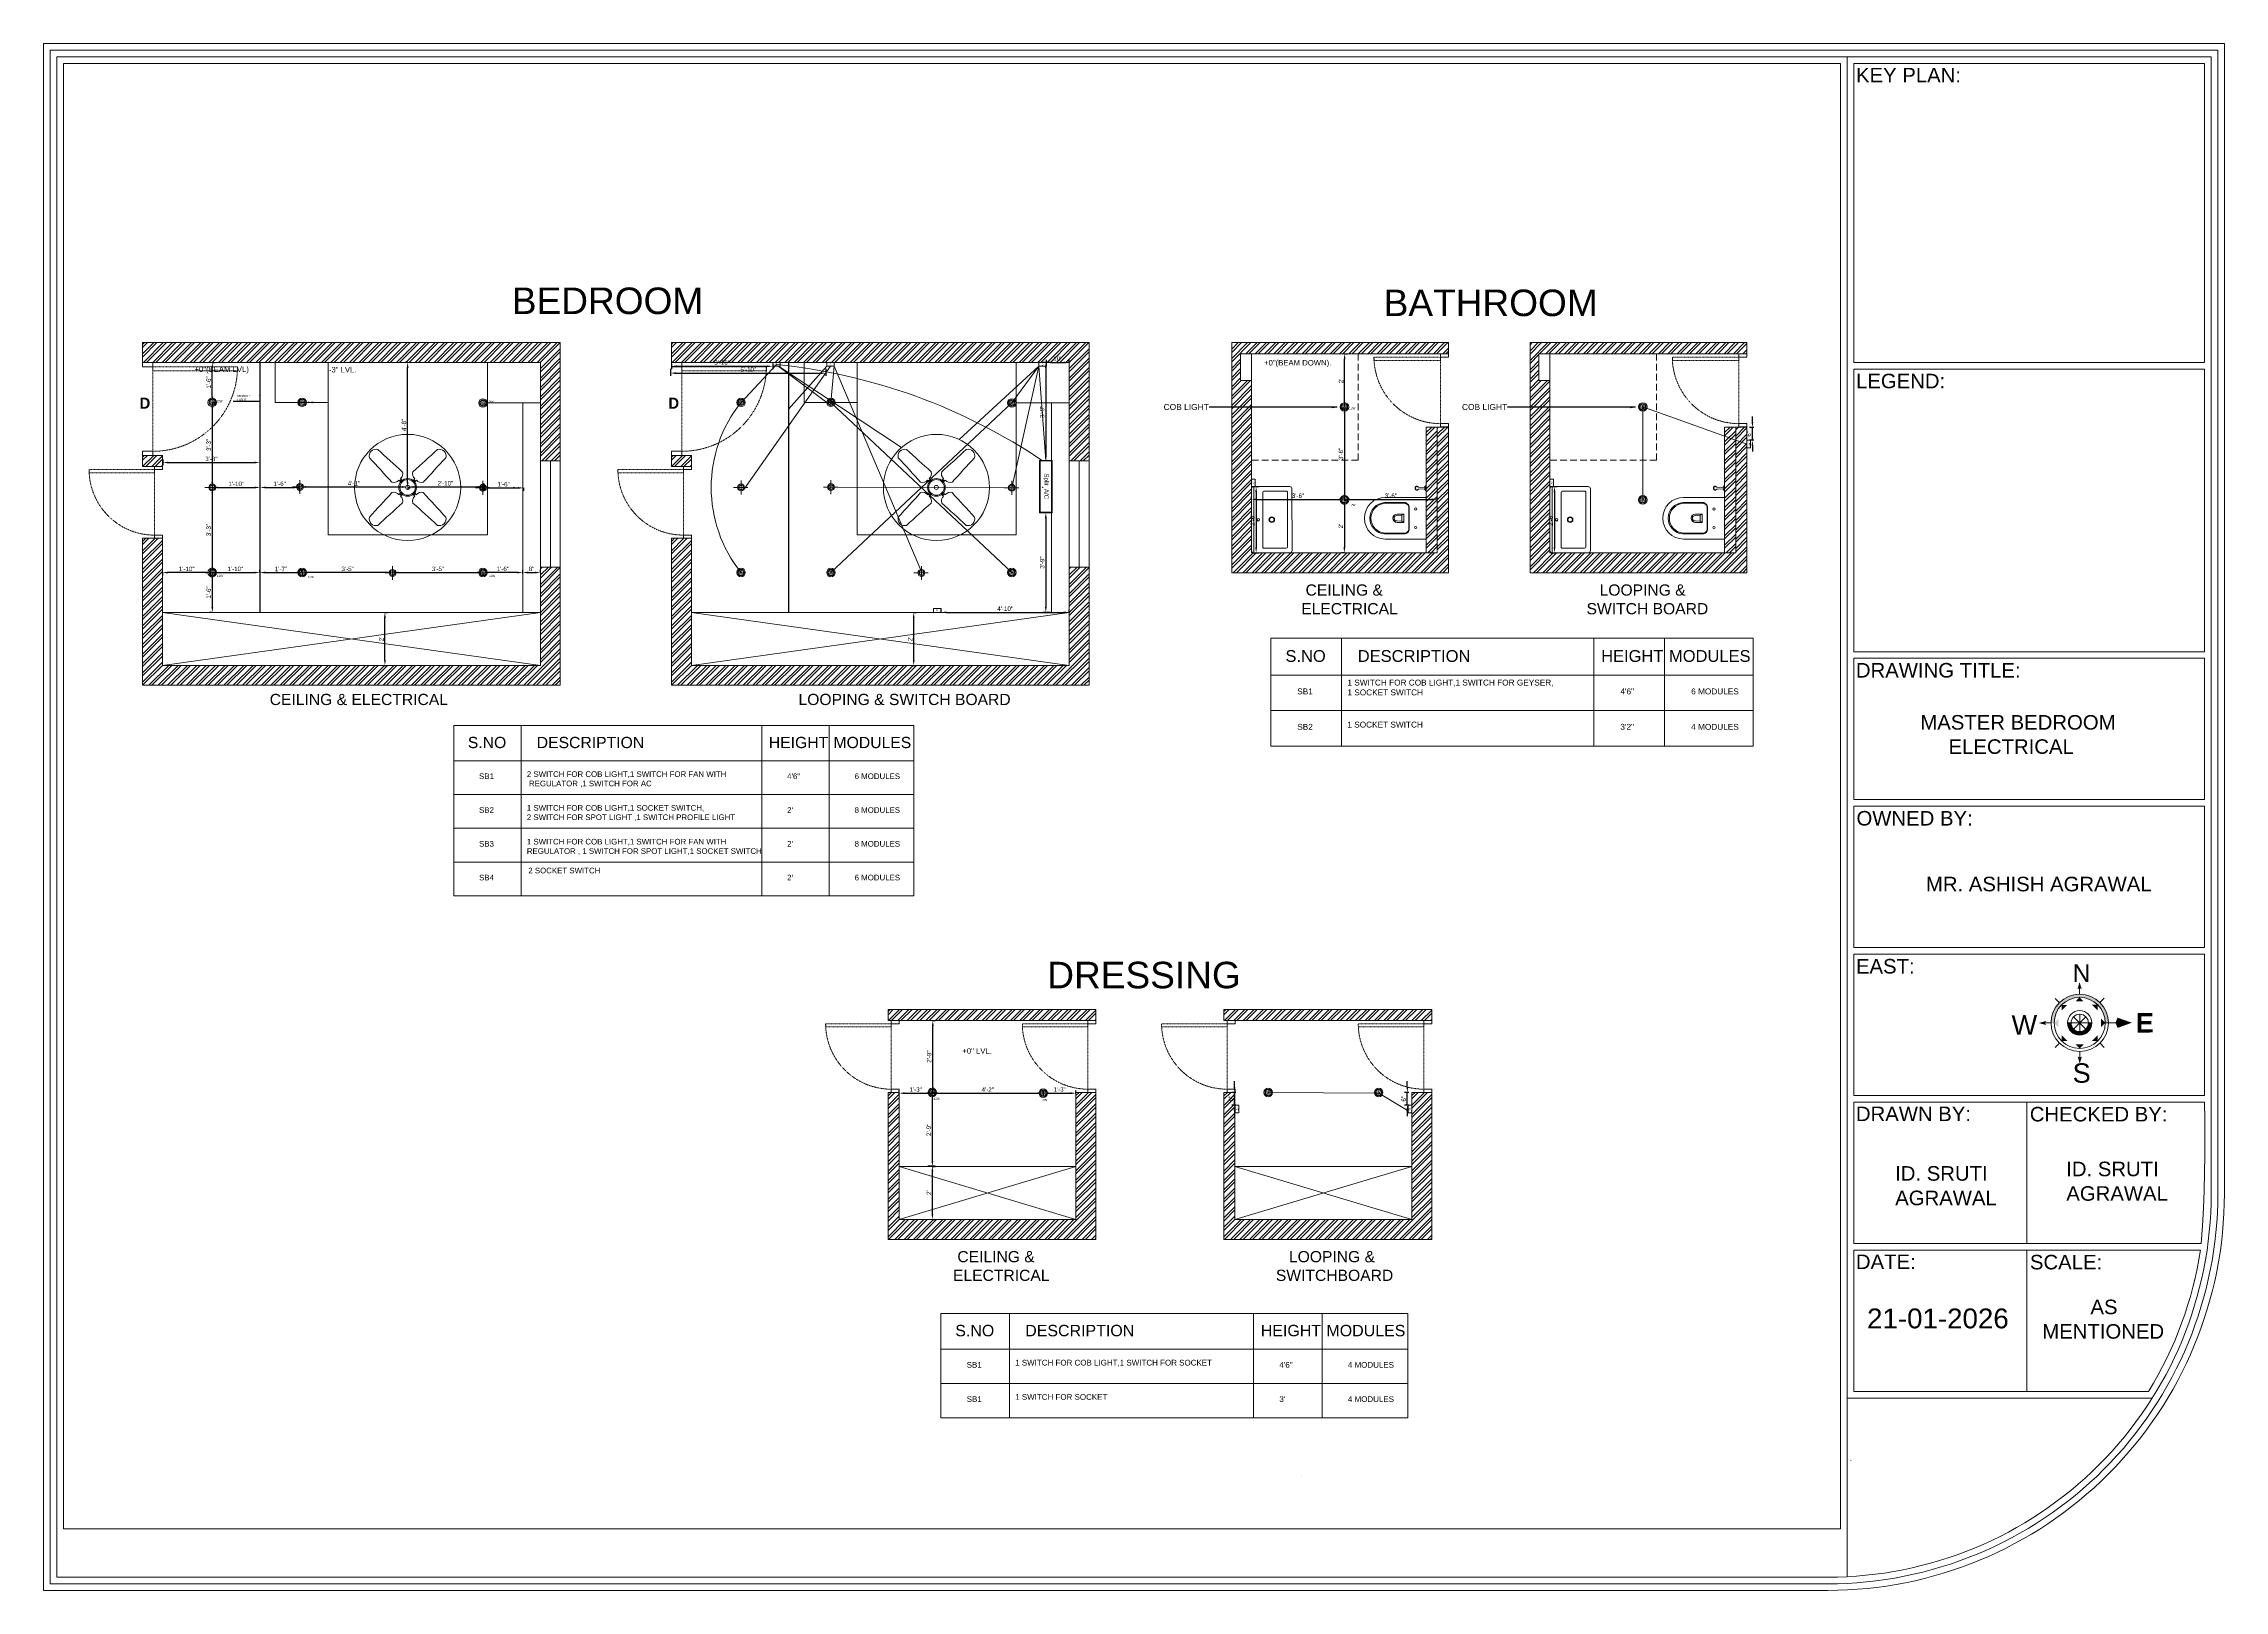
# Model space of a CAD drawing. Header units: inches. Extents: x 213 to 17763, y -4830 to 1802.
# Drawn here: x 3869 to 4856, y -1405 to -706 of the extents above; entities that cross this region are included whole.
import ezdxf

# ---------------------------------------------------------------- set-up
doc = ezdxf.new("R2010")
doc.units = ezdxf.units.IN
doc.header["$MEASUREMENT"] = 0
for name, pattern in [('ACAD_ISO02W100', [15, 12, -3]), ('AUDIT_D_060311083008-3', [0]), ('Center23.23', [1.798, 1, -0.043, 0.712, -0.043]), ('DASHED2', [0.375, 0.25, -0.125]), ('HIDDEN', [0.375, 0.25, -0.125])]:
    doc.linetypes.add(name, pattern=pattern)
for name, color, linetype in [('.', 30, 'Continuous'), ('A-DOOR', 251, 'AUDIT_D_060311083008-3'), ('A-Door-Frame', 1, 'Continuous'), ('A-Door-Swing', 8, 'HIDDEN'), ('COLUMN', 1, 'Continuous'), ('PDF2_0', 7, 'Continuous'), ('PDF2_MK. FURNITURE', 7, 'Continuous'), ('PDF2_MK. HATCH', 7, 'Continuous'), ('PDF2_Text', 1, 'Continuous'), ('PDF3_Text', 1, 'Continuous'), ('zas_Inferred_dashed_lines', 7, 'Continuous')]:
    doc.layers.add(name, color=color, linetype=linetype)
doc.layers.add('A- FURNITURE', color=8, linetype='Continuous', lineweight=9)
doc.layers.add('ROD', color=7, linetype='Continuous', lineweight=9)
doc.layers.add('PDF2_MK. KITCHEN ESSENTAILS', color=7, linetype='Continuous', true_color=0x767676)
doc.layers.add('PDF3_0', color=7, linetype='Continuous', true_color=0x929498)
doc.styles.add('_mm text style', font='arial.ttf')
doc.styles.add('Annotative', font='arial.ttf')
doc.styles.add('Arial', font='arial.ttf', dxfattribs={"height": 10})
doc.styles.add('PDF Arial', font='arial.ttf')
doc.styles.get("Standard").update_dxf_attribs({"font": 'arial.ttf'})
doc.dimstyles.new('DETAIL DIM', dxfattribs={"dimtxt": 2, "dimasz": 2, "dimexe": 2, "dimexo": 2, "dimgap": 0, "dimtad": 0, "dimdec": 0, "dimzin": 0, "dimdsep": 46, "dimlunit": 4, "dimtxsty": 'Arial', "dimcen": 2, "dimse1": 1, "dimse2": 1, "dimclrt": 1, "dimadec": 0, "dimazin": 0, "dimtfac": 1, "dimtdec": 0, "dimtofl": 0, "dimtmove": 0, "dimatfit": 3, "dimfxl": 2, "dimfrac": 2, "dimtolj": 1, "dimtzin": 0, "dimarcsym": 1})
doc.dimstyles.new('ISO-25', dxfattribs={"dimtxt": 4.5, "dimasz": 2.5, "dimexe": 1.25, "dimexo": 0.625, "dimtad": 1, "dimdec": 0, "dimlunit": 4, "dimtxsty": 'Standard', "dimcen": 2.5, "dimadec": 0, "dimazin": 0, "dimtfac": 1, "dimtdec": 0, "dimtmove": 0, "dimatfit": 3, "dimfxl": 1, "dimarcsym": 0})
pattern_1 = [(45, (-1535.799, -4329.7677), (-2.1213203, 2.1213203), []), (45, (-1534.3847, -4329.7677), (-2.1213203, 2.1213203), [])]
pattern_2 = [(45, (1418.4094, -1283.6823), (-2.1213203, 2.1213203), []), (45, (1419.8236, -1283.6823), (-2.1213203, 2.1213203), [])]
pattern_3 = [(45, (1657.6873, -1283.6823), (-2.1213203, 2.1213203), []), (45, (1659.1015, -1283.6823), (-2.1213203, 2.1213203), [])]

# ---------------------------------------------------------------- blocks, each defined once
blk = doc.blocks.new('*U34')
at = {"layer": 'A-Door-Frame', "lineweight": 5}
for p, q in [((0, -100), (0, 0)), ((900, -100), (900, 0))]:
    blk.add_line(p, q, dxfattribs=at)
for points in [[(0, -100), (40, -100), (40, 0), (0, 0)], [(900, -100), (860, -100), (860, 0), (900, 0)]]:
    blk.add_lwpolyline(points, dxfattribs=at)
at = {"layer": 'A-Door-Swing', "linetype": 'DASHED2', "lineweight": 5}
blk.add_line((47, 0), (867, 0), dxfattribs=at)
blk.add_lwpolyline([(40, 0), (40, 820), (80, 820), (80, 0)], close=True, dxfattribs=at)
blk.add_arc((40, 0), 820, 360, 90, dxfattribs=at)
blk = doc.blocks.new('*D624')
at = {"color": 0, "linetype": 'ACAD_ISO02W100', "lineweight": -2, "transparency": 16777216}
for p, q in [((4455.79, -870.28), (4459.04, -870.28)), ((4457.79, -911.85), (4459.04, -911.85))]:
    blk.add_line(p, q, dxfattribs=at)
at = {"color": 0, "linetype": 'AUDIT_D_060311083008-3', "lineweight": -2, "transparency": 16777216}
blk.add_line((4457.79, -872.78), (4457.79, -909.35), dxfattribs=at)
at = {"color": 0, "transparency": 16777216}
for points in [[(4457.38, -872.78), (4458.21, -872.78), (4457.79, -870.28)], [(4457.38, -909.35), (4458.21, -909.35), (4457.79, -911.85)]]:
    blk.add_solid(points, dxfattribs=at)
at = {"layer": 'Defpoints', "color": 0, "transparency": 16777216}
for p in [(4453.73, -870.28), (4457.73, -911.85), (4457.79, -911.85)]:
    blk.add_point(p, dxfattribs=at)
at = {"color": 0, "lineweight": 5, "transparency": 16777216, "insert": (4456.15, -891.07), "char_height": 2, "attachment_point": 5, "rotation": 90}
blk.add_mtext('3\'-6"', dxfattribs=at)
blk = doc.blocks.new('*D622')
at = {"color": 0, "linetype": 'ACAD_ISO02W100', "lineweight": -2, "transparency": 16777216}
for p, q in [((4415.7, -911.65), (4415.7, -910.4)), ((4457.73, -911.65), (4457.73, -910.4))]:
    blk.add_line(p, q, dxfattribs=at)
at = {"color": 0, "linetype": 'AUDIT_D_060311083008-3', "lineweight": -2, "transparency": 16777216}
blk.add_line((4418.2, -911.65), (4455.23, -911.65), dxfattribs=at)
at = {"color": 0, "transparency": 16777216}
for points in [[(4418.2, -911.23), (4418.2, -912.06), (4415.7, -911.65)], [(4455.23, -911.23), (4455.23, -912.06), (4457.73, -911.65)]]:
    blk.add_solid(points, dxfattribs=at)
at = {"layer": 'Defpoints', "color": 0, "transparency": 16777216}
for p in [(4415.7, -911.65), (4457.73, -911.65), (4457.73, -911.85)]:
    blk.add_point(p, dxfattribs=at)
at = {"color": 0, "lineweight": 5, "transparency": 16777216, "insert": (4436.71, -910), "char_height": 2, "attachment_point": 5}
blk.add_mtext('3\'-6"', dxfattribs=at)
blk = doc.blocks.new('*D623')
at = {"color": 0, "linetype": 'ACAD_ISO02W100', "lineweight": -2, "transparency": 16777216}
for p, q in [((4457.73, -911.65), (4457.73, -910.4)), ((4499.75, -911.65), (4499.75, -910.4))]:
    blk.add_line(p, q, dxfattribs=at)
at = {"color": 0, "linetype": 'AUDIT_D_060311083008-3', "lineweight": -2, "transparency": 16777216}
blk.add_line((4460.23, -911.65), (4497.25, -911.65), dxfattribs=at)
at = {"color": 0, "transparency": 16777216}
for points in [[(4460.23, -911.23), (4460.23, -912.06), (4457.73, -911.65)], [(4497.25, -911.23), (4497.25, -912.06), (4499.75, -911.65)]]:
    blk.add_solid(points, dxfattribs=at)
at = {"layer": 'Defpoints', "color": 0, "transparency": 16777216}
for p in [(4457.73, -911.85), (4499.75, -911.65), (4499.75, -911.65)]:
    blk.add_point(p, dxfattribs=at)
at = {"color": 0, "lineweight": 5, "transparency": 16777216, "insert": (4478.74, -910), "char_height": 2, "attachment_point": 5}
blk.add_mtext('3\'-6"', dxfattribs=at)
blk = doc.blocks.new('*D625')
at = {"color": 0, "linetype": 'ACAD_ISO02W100', "lineweight": -2, "transparency": 16777216}
for p, q in [((4416.33, -905.9), (4419.02, -905.9)), ((4416.33, -935.85), (4419.02, -935.85))]:
    blk.add_line(p, q, dxfattribs=at)
at = {"color": 0, "linetype": 'AUDIT_D_060311083008-3', "lineweight": -2, "transparency": 16777216}
blk.add_line((4417.77, -908.4), (4417.77, -933.35), dxfattribs=at)
at = {"color": 0, "transparency": 16777216}
for points in [[(4417.35, -908.4), (4418.18, -908.4), (4417.77, -905.9)], [(4417.35, -933.35), (4418.18, -933.35), (4417.77, -935.85)]]:
    blk.add_solid(points, dxfattribs=at)
at = {"layer": 'Defpoints', "color": 0, "transparency": 16777216}
for p in [(4415.7, -905.9), (4415.7, -935.85), (4417.77, -935.85)]:
    blk.add_point(p, dxfattribs=at)
at = {"color": 0, "lineweight": 5, "transparency": 16777216, "insert": (4416.12, -920.87), "char_height": 2, "attachment_point": 5, "rotation": 90}
blk.add_mtext('2\'-6"', dxfattribs=at)
blk = doc.blocks.new('*D626')
at = {"color": 0, "linetype": 'ACAD_ISO02W100', "lineweight": -2, "transparency": 16777216}
for p, q in [((4457.79, -845.85), (4459.04, -845.85)), ((4455.79, -870.28), (4459.04, -870.28))]:
    blk.add_line(p, q, dxfattribs=at)
at = {"color": 0, "linetype": 'AUDIT_D_060311083008-3', "lineweight": -2, "transparency": 16777216}
blk.add_line((4457.79, -867.78), (4457.79, -848.35), dxfattribs=at)
at = {"color": 0, "transparency": 16777216}
for points in [[(4457.38, -848.35), (4458.21, -848.35), (4457.79, -845.85)], [(4457.38, -867.78), (4458.21, -867.78), (4457.79, -870.28)]]:
    blk.add_solid(points, dxfattribs=at)
at = {"layer": 'Defpoints', "color": 0, "transparency": 16777216}
for p in [(4457.69, -845.85), (4457.79, -845.85), (4453.73, -870.28)]:
    blk.add_point(p, dxfattribs=at)
at = {"color": 0, "lineweight": 5, "transparency": 16777216, "insert": (4456.17, -858.07), "char_height": 2, "attachment_point": 5, "rotation": 90}
blk.add_mtext("2'", dxfattribs=at)
blk = doc.blocks.new('*D627')
at = {"color": 0, "linetype": 'ACAD_ISO02W100', "lineweight": -2, "transparency": 16777216}
for p, q in [((4457.69, -911.65), (4458.94, -911.65)), ((4457.69, -935.85), (4456.44, -935.85))]:
    blk.add_line(p, q, dxfattribs=at)
at = {"color": 0, "linetype": 'AUDIT_D_060311083008-3', "lineweight": -2, "transparency": 16777216}
blk.add_line((4457.69, -914.15), (4457.69, -933.35), dxfattribs=at)
at = {"color": 0, "transparency": 16777216}
for points in [[(4457.28, -914.15), (4458.11, -914.15), (4457.69, -911.65)], [(4457.28, -933.35), (4458.11, -933.35), (4457.69, -935.85)]]:
    blk.add_solid(points, dxfattribs=at)
at = {"layer": 'Defpoints', "color": 0, "transparency": 16777216}
for p in [(4457.69, -911.65), (4457.69, -935.85), (4457.73, -935.85)]:
    blk.add_point(p, dxfattribs=at)
at = {"color": 0, "lineweight": 5, "transparency": 16777216, "insert": (4456.06, -923.75), "char_height": 2, "attachment_point": 5, "rotation": 90}
blk.add_mtext("2'", dxfattribs=at)
blk = doc.blocks.new('*D628')
at = {"color": 0, "linetype": 'ACAD_ISO02W100', "lineweight": -2, "transparency": 16777216}
for p, q in [((4551.33, -905.9), (4554.02, -905.9)), ((4551.33, -935.85), (4554.02, -935.85))]:
    blk.add_line(p, q, dxfattribs=at)
at = {"color": 0, "linetype": 'AUDIT_D_060311083008-3', "lineweight": -2, "transparency": 16777216}
blk.add_line((4552.77, -908.4), (4552.77, -933.35), dxfattribs=at)
at = {"color": 0, "transparency": 16777216}
for points in [[(4552.35, -908.4), (4553.18, -908.4), (4552.77, -905.9)], [(4552.35, -933.35), (4553.18, -933.35), (4552.77, -935.85)]]:
    blk.add_solid(points, dxfattribs=at)
at = {"layer": 'Defpoints', "color": 0, "transparency": 16777216}
for p in [(4550.7, -905.9), (4550.7, -935.85), (4552.77, -935.85)]:
    blk.add_point(p, dxfattribs=at)
at = {"color": 0, "lineweight": 5, "transparency": 16777216, "insert": (4551.12, -920.87), "char_height": 2, "attachment_point": 5, "rotation": 90}
blk.add_mtext('2\'-6"', dxfattribs=at)
blk = doc.blocks.new('*D629')
at = {"color": 0, "linetype": 'AUDIT_D_060311083008-3', "lineweight": -2, "transparency": 16777216}
for p, q in [((4642.33, -876.62), (4642.33, -874.12)), ((4642.33, -884.93), (4642.33, -879.12)), ((4642.33, -887.43), (4642.33, -889.93))]:
    blk.add_line(p, q, dxfattribs=at)
at = {"color": 0, "linetype": 'ACAD_ISO02W100', "lineweight": -2, "transparency": 16777216}
for p, q in [((4643, -879.12), (4641.08, -879.12)), ((4643, -884.93), (4641.08, -884.93))]:
    blk.add_line(p, q, dxfattribs=at)
at = {"color": 0, "transparency": 16777216}
for points in [[(4641.91, -876.62), (4642.75, -876.62), (4642.33, -879.12)], [(4641.91, -887.43), (4642.75, -887.43), (4642.33, -884.93)]]:
    blk.add_solid(points, dxfattribs=at)
at = {"layer": 'Defpoints', "color": 0, "transparency": 16777216}
for p in [(4642.33, -879.12), (4643.63, -879.12), (4643.63, -884.93)]:
    blk.add_point(p, dxfattribs=at)
at = {"color": 0, "lineweight": 5, "transparency": 16777216, "insert": (4640.68, -882.03), "char_height": 2, "attachment_point": 5, "rotation": 90}
blk.add_mtext('6"', dxfattribs=at)
blk = doc.blocks.new('wb18.')
at = {"color": 0, "lineweight": 5}
for p, q in [((-13.85, 0), (13.85, 0)), ((-14.85, -1), (14.85, -1)), ((-14.85, -17.11), (-14.85, -1)), ((-12.795, -15.555), (-12.795, -5.555)), ((-12.295, -5.055), (12.295, -5.055)), ((12.795, -5.555), (12.795, -15.555)), ((14.85, -1), (14.85, -17.11)), ((13.85, -18.11), (-13.85, -18.11)), ((12.295, -16.055), (-12.295, -16.055))]:
    blk.add_line(p, q, dxfattribs=at)
for centre, radius in [((0, -9.055), 1.25), ((0, -9.055), 1), ((0, -3.027), 0.586)]:
    blk.add_circle(centre, radius, dxfattribs=at)
for centre, radius, start, end in [((13.85, -1), 1, 360, 90), ((-13.85, -1), 1, 90, 180), ((-12.295, -5.555), 0.5, 90, 180), ((12.295, -5.555), 0.5, 360, 90), ((-13.85, -17.11), 1, 180, 270), ((-12.295, -15.555), 0.5, 180, 270), ((12.295, -15.555), 0.5, 270, 0), ((13.85, -17.11), 1, 270, 0)]:
    blk.add_arc(centre, radius, start, end, dxfattribs=at)
blk = doc.blocks.new('wc4')
at = {"color": 0, "lineweight": 5}
for p, q in [((-7.08, 0), (-7.08, -13.97)), ((-7.08, 0), (7.08, 0)), ((7.08, 0), (7.08, -13.97)), ((-1.05, -8.29), (-1.43, -7.67)), ((1.05, -8.29), (1.43, -7.67))]:
    blk.add_line(p, q, dxfattribs=at)
for points in [[(5.33, -7.55, 0.414214), (3.58, -5.8), (-3.59, -5.8, 0.414214), (-5.34, -7.55), (-5.34, -14.24, 0.929975), (5.33, -14.24)], [(5.08, -7.43, 0.414214), (3.58, -5.93), (-3.59, -5.93, 0.414214), (-5.08, -7.43), (-5.08, -14.1, 0.928337), (5.08, -14.1)], [(-1.43, -9.93), (-1.43, -7.67), (1.43, -7.67), (1.43, -9.93, -1)], [(-0.93, -10.05), (-1.05, -8.29), (1.05, -8.29), (0.93, -10.05, -1)]]:
    blk.add_lwpolyline(points, format="xyb", close=True, dxfattribs=at)
for centre in [(-3.15, -3.62), (3.15, -3.62)]:
    blk.add_circle(centre, 0.366, dxfattribs=at)
blk.add_arc((0, -13.97), 7.09, 180, 0, dxfattribs=at)
blk = doc.blocks.new('*D630')
at = {"color": 0, "linetype": 'ACAD_ISO02W100', "lineweight": -2, "transparency": 16777216}
for p, q in [((4256.22, -1181.29), (4256.22, -1179.02)), ((4271.23, -1181.29), (4271.23, -1179.02))]:
    blk.add_line(p, q, dxfattribs=at)
at = {"color": 0, "linetype": 'AUDIT_D_060311083008-3', "lineweight": -2, "transparency": 16777216}
blk.add_line((4258.72, -1180.27), (4268.73, -1180.27), dxfattribs=at)
at = {"color": 0, "transparency": 16777216}
for points in [[(4258.72, -1179.85), (4258.72, -1180.68), (4256.22, -1180.27)], [(4268.73, -1179.85), (4268.73, -1180.68), (4271.23, -1180.27)]]:
    blk.add_solid(points, dxfattribs=at)
at = {"layer": 'Defpoints', "color": 0, "transparency": 16777216}
for p in [(4256.22, -1181.91), (4271.23, -1180.27), (4271.23, -1181.91)]:
    blk.add_point(p, dxfattribs=at)
at = {"color": 0, "lineweight": 5, "transparency": 16777216, "insert": (4263.72, -1178.62), "char_height": 2, "attachment_point": 5}
blk.add_mtext('1\'-3"', dxfattribs=at)
blk = doc.blocks.new('*D631')
at = {"color": 0, "linetype": 'ACAD_ISO02W100', "lineweight": -2, "transparency": 16777216}
for p, q in [((4271.23, -1181.29), (4271.23, -1179.02)), ((4321.45, -1180.27), (4321.45, -1181.52))]:
    blk.add_line(p, q, dxfattribs=at)
at = {"color": 0, "linetype": 'AUDIT_D_060311083008-3', "lineweight": -2, "transparency": 16777216}
blk.add_line((4273.73, -1180.27), (4318.95, -1180.27), dxfattribs=at)
at = {"color": 0, "transparency": 16777216}
for points in [[(4273.73, -1179.85), (4273.73, -1180.68), (4271.23, -1180.27)], [(4318.95, -1179.85), (4318.95, -1180.68), (4321.45, -1180.27)]]:
    blk.add_solid(points, dxfattribs=at)
at = {"layer": 'Defpoints', "color": 0, "transparency": 16777216}
for p in [(4271.23, -1181.91), (4321.45, -1179.98), (4321.45, -1180.27)]:
    blk.add_point(p, dxfattribs=at)
at = {"color": 0, "lineweight": 5, "transparency": 16777216, "insert": (4296.34, -1178.64), "char_height": 2, "attachment_point": 5}
blk.add_mtext('4\'-2"', dxfattribs=at)
blk = doc.blocks.new('*D632')
at = {"color": 0, "linetype": 'ACAD_ISO02W100', "lineweight": -2, "transparency": 16777216}
for p, q in [((4321.45, -1180.27), (4321.45, -1179.02)), ((4336.2, -1180.36), (4336.2, -1179.02))]:
    blk.add_line(p, q, dxfattribs=at)
at = {"color": 0, "linetype": 'AUDIT_D_060311083008-3', "lineweight": -2, "transparency": 16777216}
blk.add_line((4323.95, -1180.27), (4333.7, -1180.27), dxfattribs=at)
at = {"color": 0, "transparency": 16777216}
for points in [[(4323.95, -1179.85), (4323.95, -1180.68), (4321.45, -1180.27)], [(4333.7, -1179.85), (4333.7, -1180.68), (4336.2, -1180.27)]]:
    blk.add_solid(points, dxfattribs=at)
at = {"layer": 'Defpoints', "color": 0, "transparency": 16777216}
for p in [(4321.45, -1180.27), (4336.2, -1180.27), (4336.2, -1180.98)]:
    blk.add_point(p, dxfattribs=at)
at = {"color": 0, "lineweight": 5, "transparency": 16777216, "insert": (4328.82, -1178.62), "char_height": 2, "attachment_point": 5}
blk.add_mtext('1\'-3"', dxfattribs=at)
blk = doc.blocks.new('*D633')
at = {"color": 0, "linetype": 'ACAD_ISO02W100', "lineweight": -2, "transparency": 16777216}
for p, q in [((4269.27, -1180.27), (4272.52, -1180.27)), ((4271.27, -1213.4), (4272.52, -1213.4))]:
    blk.add_line(p, q, dxfattribs=at)
at = {"color": 0, "linetype": 'AUDIT_D_060311083008-3', "lineweight": -2, "transparency": 16777216}
blk.add_line((4271.27, -1210.9), (4271.27, -1182.77), dxfattribs=at)
at = {"color": 0, "transparency": 16777216}
for points in [[(4270.86, -1182.77), (4271.69, -1182.77), (4271.27, -1180.27)], [(4270.86, -1210.9), (4271.69, -1210.9), (4271.27, -1213.4)]]:
    blk.add_solid(points, dxfattribs=at)
at = {"layer": 'Defpoints', "color": 0, "transparency": 16777216}
for p in [(4267.23, -1180.27), (4271.27, -1180.27), (4271.23, -1213.4)]:
    blk.add_point(p, dxfattribs=at)
at = {"color": 0, "lineweight": 5, "transparency": 16777216, "insert": (4269.63, -1196.83), "char_height": 2, "attachment_point": 5, "rotation": 90}
blk.add_mtext('2\'-9"', dxfattribs=at)
blk = doc.blocks.new('*D634')
at = {"color": 0, "linetype": 'ACAD_ISO02W100', "lineweight": -2, "transparency": 16777216}
for p, q in [((4271.46, -1147.4), (4272.71, -1147.4)), ((4271.46, -1180.02), (4272.71, -1180.02))]:
    blk.add_line(p, q, dxfattribs=at)
at = {"color": 0, "linetype": 'AUDIT_D_060311083008-3', "lineweight": -2, "transparency": 16777216}
blk.add_line((4271.46, -1177.52), (4271.46, -1149.9), dxfattribs=at)
at = {"color": 0, "transparency": 16777216}
for points in [[(4271.04, -1149.9), (4271.87, -1149.9), (4271.46, -1147.4)], [(4271.04, -1177.52), (4271.87, -1177.52), (4271.46, -1180.02)]]:
    blk.add_solid(points, dxfattribs=at)
at = {"layer": 'Defpoints', "color": 0, "transparency": 16777216}
for p in [(4270.91, -1147.4), (4271.46, -1147.4), (4270.91, -1180.02)]:
    blk.add_point(p, dxfattribs=at)
at = {"color": 0, "lineweight": 5, "transparency": 16777216, "insert": (4269.81, -1163.71), "char_height": 2, "attachment_point": 5, "rotation": 90}
blk.add_mtext('2\'-9"', dxfattribs=at)
blk = doc.blocks.new('*D635')
at = {"color": 0, "linetype": 'ACAD_ISO02W100', "lineweight": -2, "transparency": 16777216}
for p, q in [((4486.85, -1179.9), (4484.92, -1179.9)), ((4486.85, -1185.71), (4484.92, -1185.71))]:
    blk.add_line(p, q, dxfattribs=at)
at = {"color": 0, "linetype": 'AUDIT_D_060311083008-3', "lineweight": -2, "transparency": 16777216}
for p, q in [((4486.17, -1177.4), (4486.17, -1174.9)), ((4486.17, -1185.71), (4486.17, -1179.9)), ((4486.17, -1188.21), (4486.17, -1190.71))]:
    blk.add_line(p, q, dxfattribs=at)
at = {"color": 0, "transparency": 16777216}
for points in [[(4485.76, -1177.4), (4486.59, -1177.4), (4486.17, -1179.9)], [(4485.76, -1188.21), (4486.59, -1188.21), (4486.17, -1185.71)]]:
    blk.add_solid(points, dxfattribs=at)
at = {"layer": 'Defpoints', "color": 0, "transparency": 16777216}
for p in [(4486.17, -1179.9), (4487.47, -1179.9), (4487.47, -1185.71)]:
    blk.add_point(p, dxfattribs=at)
at = {"color": 0, "lineweight": 5, "transparency": 16777216, "insert": (4484.53, -1182.8), "char_height": 2, "attachment_point": 5, "rotation": 90}
blk.add_mtext('6"', dxfattribs=at)
blk = doc.blocks.new('*D636')
at = {"color": 0, "linetype": 'ACAD_ISO02W100', "lineweight": -2, "transparency": 16777216}
for p, q in [((4023.54, -962.77), (4024.79, -962.77)), ((4023.54, -986.77), (4024.79, -986.77))]:
    blk.add_line(p, q, dxfattribs=at)
at = {"color": 0, "linetype": 'AUDIT_D_060311083008-3', "lineweight": -2, "transparency": 16777216}
blk.add_line((4023.54, -984.27), (4023.54, -965.27), dxfattribs=at)
at = {"color": 0, "transparency": 16777216}
for points in [[(4023.12, -965.27), (4023.96, -965.27), (4023.54, -962.77)], [(4023.12, -984.27), (4023.96, -984.27), (4023.54, -986.77)]]:
    blk.add_solid(points, dxfattribs=at)
at = {"layer": 'Defpoints', "color": 0, "transparency": 16777216}
for p in [(4023.54, -962.77), (4023.54, -962.77), (4023.54, -986.77)]:
    blk.add_point(p, dxfattribs=at)
at = {"color": 0, "lineweight": 5, "transparency": 16777216, "insert": (4021.91, -974.77), "char_height": 2, "attachment_point": 5, "rotation": 90}
blk.add_mtext("2'", dxfattribs=at)
blk = doc.blocks.new('*D637')
at = {"color": 0, "linetype": 'ACAD_ISO02W100', "lineweight": -2, "transparency": 16777216}
for p, q in [((3945.45, -849.77), (3946.7, -849.77)), ((3945.45, -867.77), (3946.7, -867.77))]:
    blk.add_line(p, q, dxfattribs=at)
at = {"color": 0, "linetype": 'AUDIT_D_060311083008-3', "lineweight": -2, "transparency": 16777216}
blk.add_line((3945.45, -865.27), (3945.45, -852.27), dxfattribs=at)
at = {"color": 0, "transparency": 16777216}
for points in [[(3945.03, -852.27), (3945.87, -852.27), (3945.45, -849.77)], [(3945.03, -865.27), (3945.87, -865.27), (3945.45, -867.77)]]:
    blk.add_solid(points, dxfattribs=at)
at = {"layer": 'Defpoints', "color": 0, "transparency": 16777216}
for p in [(3945.45, -849.77), (3945.45, -849.77), (3945.42, -867.77)]:
    blk.add_point(p, dxfattribs=at)
at = {"color": 0, "lineweight": 5, "transparency": 16777216, "insert": (3943.8, -858.77), "char_height": 2, "attachment_point": 5, "rotation": 90}
blk.add_mtext('1\'-6"', dxfattribs=at)
blk = doc.blocks.new('*D638')
at = {"color": 0, "linetype": 'ACAD_ISO02W100', "lineweight": -2, "transparency": 16777216}
for p, q in [((3945.45, -906.27), (3946.7, -906.27)), ((3945.45, -944.77), (3946.7, -944.77))]:
    blk.add_line(p, q, dxfattribs=at)
at = {"color": 0, "linetype": 'AUDIT_D_060311083008-3', "lineweight": -2, "transparency": 16777216}
blk.add_line((3945.45, -908.77), (3945.45, -942.27), dxfattribs=at)
at = {"color": 0, "transparency": 16777216}
for points in [[(3945.03, -908.77), (3945.87, -908.77), (3945.45, -906.27)], [(3945.03, -942.27), (3945.87, -942.27), (3945.45, -944.77)]]:
    blk.add_solid(points, dxfattribs=at)
at = {"layer": 'Defpoints', "color": 0, "transparency": 16777216}
for p in [(3945.42, -906.27), (3945.42, -944.77), (3945.45, -944.77)]:
    blk.add_point(p, dxfattribs=at)
at = {"color": 0, "lineweight": 5, "transparency": 16777216, "insert": (3943.8, -925.52), "char_height": 2, "attachment_point": 5, "rotation": 90}
blk.add_mtext('3\'-3"', dxfattribs=at)
blk = doc.blocks.new('*D639')
at = {"color": 0, "linetype": 'ACAD_ISO02W100', "lineweight": -2, "transparency": 16777216}
for p, q in [((3945.45, -944.77), (3946.7, -944.77)), ((3945.45, -962.77), (3944.2, -962.77))]:
    blk.add_line(p, q, dxfattribs=at)
at = {"color": 0, "linetype": 'AUDIT_D_060311083008-3', "lineweight": -2, "transparency": 16777216}
blk.add_line((3945.45, -947.27), (3945.45, -960.27), dxfattribs=at)
at = {"color": 0, "transparency": 16777216}
for points in [[(3945.03, -947.27), (3945.87, -947.27), (3945.45, -944.77)], [(3945.03, -960.27), (3945.87, -960.27), (3945.45, -962.77)]]:
    blk.add_solid(points, dxfattribs=at)
at = {"layer": 'Defpoints', "color": 0, "transparency": 16777216}
for p in [(3945.42, -944.77), (3945.45, -962.77), (3945.46, -962.77)]:
    blk.add_point(p, dxfattribs=at)
at = {"color": 0, "lineweight": 5, "transparency": 16777216, "insert": (3943.8, -953.77), "char_height": 2, "attachment_point": 5, "rotation": 90}
blk.add_mtext('1\'-6"', dxfattribs=at)
blk = doc.blocks.new('*D644')
at = {"color": 0, "linetype": 'ACAD_ISO02W100', "lineweight": -2, "transparency": 16777216}
for p, q in [((4085.92, -945.16), (4085.92, -943.52)), ((4093.89, -944.77), (4093.89, -943.52))]:
    blk.add_line(p, q, dxfattribs=at)
at = {"color": 0, "linetype": 'AUDIT_D_060311083008-3', "lineweight": -2, "transparency": 16777216}
blk.add_line((4088.42, -944.77), (4091.39, -944.77), dxfattribs=at)
at = {"color": 0, "transparency": 16777216}
for points in [[(4088.42, -944.35), (4088.42, -945.18), (4085.92, -944.77)], [(4091.39, -944.35), (4091.39, -945.18), (4093.89, -944.77)]]:
    blk.add_solid(points, dxfattribs=at)
at = {"layer": 'Defpoints', "color": 0, "transparency": 16777216}
for p in [(4085.92, -945.78), (4093.89, -944.77), (4093.89, -944.77)]:
    blk.add_point(p, dxfattribs=at)
at = {"color": 0, "lineweight": 5, "transparency": 16777216, "insert": (4089.91, -943.12), "char_height": 2, "attachment_point": 5}
blk.add_mtext('8"', dxfattribs=at)
blk = doc.blocks.new('*D645')
at = {"color": 0, "linetype": 'ACAD_ISO02W100', "lineweight": -2, "transparency": 16777216}
for p, q in [((4067.92, -944.77), (4067.92, -946.02)), ((4085.92, -945.16), (4085.92, -943.52))]:
    blk.add_line(p, q, dxfattribs=at)
at = {"color": 0, "linetype": 'AUDIT_D_060311083008-3', "lineweight": -2, "transparency": 16777216}
blk.add_line((4083.42, -944.77), (4070.42, -944.77), dxfattribs=at)
at = {"color": 0, "transparency": 16777216}
for points in [[(4070.42, -944.35), (4070.42, -945.18), (4067.92, -944.77)], [(4083.42, -944.35), (4083.42, -945.18), (4085.92, -944.77)]]:
    blk.add_solid(points, dxfattribs=at)
at = {"layer": 'Defpoints', "color": 0, "transparency": 16777216}
for p in [(4067.92, -944.77), (4067.92, -944.77), (4085.92, -945.78)]:
    blk.add_point(p, dxfattribs=at)
at = {"color": 0, "lineweight": 5, "transparency": 16777216, "insert": (4076.92, -943.12), "char_height": 2, "attachment_point": 5}
blk.add_mtext('1\'-6"', dxfattribs=at)
blk = doc.blocks.new('*D646')
at = {"color": 0, "linetype": 'ACAD_ISO02W100', "lineweight": -2, "transparency": 16777216}
for p, q in [((3922.92, -944.77), (3922.92, -946.02)), ((3944.83, -946.77), (3944.83, -943.52))]:
    blk.add_line(p, q, dxfattribs=at)
at = {"color": 0, "linetype": 'AUDIT_D_060311083008-3', "lineweight": -2, "transparency": 16777216}
blk.add_line((3942.33, -944.77), (3925.42, -944.77), dxfattribs=at)
at = {"color": 0, "transparency": 16777216}
for points in [[(3925.42, -944.35), (3925.42, -945.18), (3922.92, -944.77)], [(3942.33, -944.35), (3942.33, -945.18), (3944.83, -944.77)]]:
    blk.add_solid(points, dxfattribs=at)
at = {"layer": 'Defpoints', "color": 0, "transparency": 16777216}
for p in [(3922.92, -944.77), (3922.92, -944.77), (3944.83, -951.2)]:
    blk.add_point(p, dxfattribs=at)
at = {"color": 0, "lineweight": 5, "transparency": 16777216, "insert": (3933.87, -943.12), "char_height": 2, "attachment_point": 5}
blk.add_mtext('1\'-10"', dxfattribs=at)
blk = doc.blocks.new('*D647')
at = {"color": 0, "linetype": 'ACAD_ISO02W100', "lineweight": -2, "transparency": 16777216}
for p, q in [((3944.83, -946.77), (3944.83, -943.52)), ((3966.92, -944.77), (3966.92, -943.52))]:
    blk.add_line(p, q, dxfattribs=at)
at = {"color": 0, "linetype": 'AUDIT_D_060311083008-3', "lineweight": -2, "transparency": 16777216}
blk.add_line((3947.33, -944.77), (3964.42, -944.77), dxfattribs=at)
at = {"color": 0, "transparency": 16777216}
for points in [[(3947.33, -944.35), (3947.33, -945.18), (3944.83, -944.77)], [(3964.42, -944.35), (3964.42, -945.18), (3966.92, -944.77)]]:
    blk.add_solid(points, dxfattribs=at)
at = {"layer": 'Defpoints', "color": 0, "transparency": 16777216}
for p in [(3966.92, -944.77), (3966.92, -944.77), (3944.83, -951.2)]:
    blk.add_point(p, dxfattribs=at)
at = {"color": 0, "lineweight": 5, "transparency": 16777216, "insert": (3955.87, -943.12), "char_height": 2, "attachment_point": 5}
blk.add_mtext('1\'-10"', dxfattribs=at)
blk = doc.blocks.new('*D648')
at = {"color": 0, "linetype": 'ACAD_ISO02W100', "lineweight": -2, "transparency": 16777216}
for p, q in [((3966.92, -944.77), (3966.92, -943.52)), ((3986.12, -944.77), (3986.12, -943.52))]:
    blk.add_line(p, q, dxfattribs=at)
at = {"color": 0, "linetype": 'AUDIT_D_060311083008-3', "lineweight": -2, "transparency": 16777216}
blk.add_line((3969.42, -944.77), (3983.62, -944.77), dxfattribs=at)
at = {"color": 0, "transparency": 16777216}
for points in [[(3969.42, -944.35), (3969.42, -945.18), (3966.92, -944.77)], [(3983.62, -944.35), (3983.62, -945.18), (3986.12, -944.77)]]:
    blk.add_solid(points, dxfattribs=at)
at = {"layer": 'Defpoints', "color": 0, "transparency": 16777216}
for p in [(3966.92, -944.77), (3986.12, -944.77), (3986.12, -944.77)]:
    blk.add_point(p, dxfattribs=at)
at = {"color": 0, "lineweight": 5, "transparency": 16777216, "insert": (3976.52, -943.14), "char_height": 2, "attachment_point": 5}
blk.add_mtext('1\'-7"', dxfattribs=at)
blk = doc.blocks.new('*D649')
at = {"color": 0, "linetype": 'ACAD_ISO02W100', "lineweight": -2, "transparency": 16777216}
for p, q in [((3986.12, -944.77), (3986.12, -946.02)), ((4027.2, -946.77), (4027.2, -943.52))]:
    blk.add_line(p, q, dxfattribs=at)
at = {"color": 0, "linetype": 'AUDIT_D_060311083008-3', "lineweight": -2, "transparency": 16777216}
blk.add_line((4024.7, -944.77), (3988.62, -944.77), dxfattribs=at)
at = {"color": 0, "transparency": 16777216}
for points in [[(3988.62, -944.35), (3988.62, -945.18), (3986.12, -944.77)], [(4024.7, -944.35), (4024.7, -945.18), (4027.2, -944.77)]]:
    blk.add_solid(points, dxfattribs=at)
at = {"layer": 'Defpoints', "color": 0, "transparency": 16777216}
for p in [(3986.12, -944.77), (3986.12, -944.77), (4027.2, -951.2)]:
    blk.add_point(p, dxfattribs=at)
at = {"color": 0, "lineweight": 5, "transparency": 16777216, "insert": (4006.66, -943.12), "char_height": 2, "attachment_point": 5}
blk.add_mtext('3\'-5"', dxfattribs=at)
blk = doc.blocks.new('*D650')
at = {"color": 0, "linetype": 'ACAD_ISO02W100', "lineweight": -2, "transparency": 16777216}
for p, q in [((4027.2, -946.77), (4027.2, -943.52)), ((4067.92, -944.77), (4067.92, -946.02))]:
    blk.add_line(p, q, dxfattribs=at)
at = {"color": 0, "linetype": 'AUDIT_D_060311083008-3', "lineweight": -2, "transparency": 16777216}
blk.add_line((4029.7, -944.77), (4065.42, -944.77), dxfattribs=at)
at = {"color": 0, "transparency": 16777216}
for points in [[(4029.7, -944.35), (4029.7, -945.18), (4027.2, -944.77)], [(4065.42, -944.35), (4065.42, -945.18), (4067.92, -944.77)]]:
    blk.add_solid(points, dxfattribs=at)
at = {"layer": 'Defpoints', "color": 0, "transparency": 16777216}
for p in [(4067.92, -944.77), (4067.92, -944.77), (4027.2, -951.2)]:
    blk.add_point(p, dxfattribs=at)
at = {"color": 0, "lineweight": 5, "transparency": 16777216, "insert": (4047.56, -943.12), "char_height": 2, "attachment_point": 5}
blk.add_mtext('3\'-5"', dxfattribs=at)
blk = doc.blocks.new('*D651')
at = {"color": 0, "linetype": 'ACAD_ISO02W100', "lineweight": -2, "transparency": 16777216}
for p, q in [((3923.12, -893.61), (3923.12, -896.25)), ((3966.92, -893.61), (3966.92, -896.25))]:
    blk.add_line(p, q, dxfattribs=at)
at = {"color": 0, "linetype": 'AUDIT_D_060311083008-3', "lineweight": -2, "transparency": 16777216}
blk.add_line((3925.62, -895), (3964.42, -895), dxfattribs=at)
at = {"color": 0, "transparency": 16777216}
for points in [[(3925.62, -894.58), (3925.62, -895.41), (3923.12, -895)], [(3964.42, -894.58), (3964.42, -895.41), (3966.92, -895)]]:
    blk.add_solid(points, dxfattribs=at)
at = {"layer": 'Defpoints', "color": 0, "transparency": 16777216}
for p in [(3923.12, -892.98), (3966.92, -892.98), (3966.92, -895)]:
    blk.add_point(p, dxfattribs=at)
at = {"color": 0, "lineweight": 5, "transparency": 16777216, "insert": (3945.02, -893.35), "char_height": 2, "attachment_point": 5}
blk.add_mtext('3\'-8"', dxfattribs=at)
blk = doc.blocks.new('*D652')
at = {"color": 0, "linetype": 'ACAD_ISO02W100', "lineweight": -2, "transparency": 16777216}
for p, q in [((4262.82, -962.77), (4264.07, -962.77)), ((4262.82, -986.77), (4264.07, -986.77))]:
    blk.add_line(p, q, dxfattribs=at)
at = {"color": 0, "linetype": 'AUDIT_D_060311083008-3', "lineweight": -2, "transparency": 16777216}
blk.add_line((4262.82, -984.27), (4262.82, -965.27), dxfattribs=at)
at = {"color": 0, "transparency": 16777216}
for points in [[(4262.4, -965.27), (4263.23, -965.27), (4262.82, -962.77)], [(4262.4, -984.27), (4263.23, -984.27), (4262.82, -986.77)]]:
    blk.add_solid(points, dxfattribs=at)
at = {"layer": 'Defpoints', "color": 0, "transparency": 16777216}
for p in [(4262.82, -962.77), (4262.82, -962.77), (4262.82, -986.77)]:
    blk.add_point(p, dxfattribs=at)
at = {"color": 0, "lineweight": 5, "transparency": 16777216, "insert": (4261.19, -974.77), "char_height": 2, "attachment_point": 5, "rotation": 90}
blk.add_mtext("2'", dxfattribs=at)
blk = doc.blocks.new('IUHYGFCX')
at = {"color": 6, "lineweight": 5}
for q in [(5017.84, 80.35), (5021.22, 83.47), (5021.22, 77.23), (5024.34, 80.35)]:
    blk.add_line((5021.22, 80.35), q, dxfattribs=at)
for radius in [1.56, 1.04]:
    blk.add_circle((5021.22, 80.35), radius, dxfattribs=at)
blk = doc.blocks.new('*D654')
at = {"color": 0, "linetype": 'ACAD_ISO02W100', "lineweight": -2, "transparency": 16777216}
for p, q in [((3945.42, -904.88), (3945.42, -907.52)), ((3967.12, -906.27), (3967.12, -905.02))]:
    blk.add_line(p, q, dxfattribs=at)
at = {"color": 0, "linetype": 'AUDIT_D_060311083008-3', "lineweight": -2, "transparency": 16777216}
blk.add_line((3947.92, -906.27), (3964.62, -906.27), dxfattribs=at)
at = {"color": 0, "transparency": 16777216}
for points in [[(3947.92, -905.85), (3947.92, -906.68), (3945.42, -906.27)], [(3964.62, -905.85), (3964.62, -906.68), (3967.12, -906.27)]]:
    blk.add_solid(points, dxfattribs=at)
at = {"layer": 'Defpoints', "color": 0, "transparency": 16777216}
for p in [(3945.42, -904.25), (3967.12, -906.27), (3967.12, -906.27)]:
    blk.add_point(p, dxfattribs=at)
at = {"color": 0, "lineweight": 5, "transparency": 16777216, "insert": (3956.27, -904.62), "char_height": 2, "attachment_point": 5}
blk.add_mtext('1\'-10"', dxfattribs=at)
blk = doc.blocks.new('*D655')
at = {"color": 0, "linetype": 'ACAD_ISO02W100', "lineweight": -2, "transparency": 16777216}
for p, q in [((3985.12, -908.04), (3985.12, -904.79)), ((4033.92, -906.04), (4033.92, -907.29))]:
    blk.add_line(p, q, dxfattribs=at)
at = {"color": 0, "linetype": 'AUDIT_D_060311083008-3', "lineweight": -2, "transparency": 16777216}
blk.add_line((3987.62, -906.04), (4031.42, -906.04), dxfattribs=at)
at = {"color": 0, "transparency": 16777216}
for points in [[(3987.62, -905.62), (3987.62, -906.46), (3985.12, -906.04)], [(4031.42, -905.62), (4031.42, -906.46), (4033.92, -906.04)]]:
    blk.add_solid(points, dxfattribs=at)
at = {"layer": 'Defpoints', "color": 0, "transparency": 16777216}
for p in [(4033.92, -906.04), (4033.92, -906.04), (3985.12, -924.55)]:
    blk.add_point(p, dxfattribs=at)
at = {"color": 0, "lineweight": 5, "transparency": 16777216, "insert": (4009.52, -904.41), "char_height": 2, "attachment_point": 5}
blk.add_mtext('4\'-1"', dxfattribs=at)
blk = doc.blocks.new('*D656')
at = {"color": 0, "linetype": 'ACAD_ISO02W100', "lineweight": -2, "transparency": 16777216}
for p, q in [((4033.92, -906.04), (4033.92, -907.29)), ((4067.92, -908.04), (4067.92, -904.79))]:
    blk.add_line(p, q, dxfattribs=at)
at = {"color": 0, "linetype": 'AUDIT_D_060311083008-3', "lineweight": -2, "transparency": 16777216}
blk.add_line((4036.42, -906.04), (4065.42, -906.04), dxfattribs=at)
at = {"color": 0, "transparency": 16777216}
for points in [[(4036.42, -905.62), (4036.42, -906.46), (4033.92, -906.04)], [(4065.42, -905.62), (4065.42, -906.46), (4067.92, -906.04)]]:
    blk.add_solid(points, dxfattribs=at)
at = {"layer": 'Defpoints', "color": 0, "transparency": 16777216}
for p in [(4033.92, -906.04), (4067.92, -906.04), (4067.92, -924.94)]:
    blk.add_point(p, dxfattribs=at)
at = {"color": 0, "lineweight": 5, "transparency": 16777216, "insert": (4050.92, -904.39), "char_height": 2, "attachment_point": 5}
blk.add_mtext('2\'-10"', dxfattribs=at)
blk = doc.blocks.new('*D657')
at = {"color": 0, "linetype": 'ACAD_ISO02W100', "lineweight": -2, "transparency": 16777216}
for p, q in [((4068.25, -904.47), (4068.25, -907.72)), ((4086.25, -906.47), (4086.25, -907.72))]:
    blk.add_line(p, q, dxfattribs=at)
at = {"color": 0, "linetype": 'AUDIT_D_060311083008-3', "lineweight": -2, "transparency": 16777216}
blk.add_line((4070.75, -906.47), (4083.75, -906.47), dxfattribs=at)
at = {"color": 0, "transparency": 16777216}
for points in [[(4070.75, -906.05), (4070.75, -906.89), (4068.25, -906.47)], [(4083.75, -906.05), (4083.75, -906.89), (4086.25, -906.47)]]:
    blk.add_solid(points, dxfattribs=at)
at = {"layer": 'Defpoints', "color": 0, "transparency": 16777216}
for p in [(4068.25, -897.47), (4086.25, -906.47), (4086.25, -906.47)]:
    blk.add_point(p, dxfattribs=at)
at = {"color": 0, "lineweight": 5, "transparency": 16777216, "insert": (4077.25, -904.82), "char_height": 2, "attachment_point": 5}
blk.add_mtext('1\'-6"', dxfattribs=at)
blk = doc.blocks.new('*D658')
at = {"color": 0, "linetype": 'ACAD_ISO02W100', "lineweight": -2, "transparency": 16777216}
for p, q in [((4275.2, -962.77), (4275.2, -961.52)), ((4333.2, -962.77), (4333.2, -961.52))]:
    blk.add_line(p, q, dxfattribs=at)
at = {"color": 0, "linetype": 'AUDIT_D_060311083008-3', "lineweight": -2, "transparency": 16777216}
blk.add_line((4277.7, -962.77), (4330.7, -962.77), dxfattribs=at)
at = {"color": 0, "transparency": 16777216}
for points in [[(4277.7, -962.35), (4277.7, -963.18), (4275.2, -962.77)], [(4330.7, -962.35), (4330.7, -963.18), (4333.2, -962.77)]]:
    blk.add_solid(points, dxfattribs=at)
at = {"layer": 'Defpoints', "color": 0, "transparency": 16777216}
for p in [(4275.2, -962.77), (4333.2, -962.77), (4333.2, -962.77)]:
    blk.add_point(p, dxfattribs=at)
at = {"color": 0, "lineweight": 5, "transparency": 16777216, "insert": (4304.2, -961.12), "char_height": 2, "attachment_point": 5}
blk.add_mtext('4\'-10"', dxfattribs=at)
blk = doc.blocks.new('*D659')
at = {"color": 0, "linetype": 'ACAD_ISO02W100', "lineweight": -2, "transparency": 16777216}
for p, q in [((4322.91, -849.77), (4322.91, -848.52)), ((4333.2, -849.77), (4333.2, -848.52))]:
    blk.add_line(p, q, dxfattribs=at)
at = {"color": 0, "linetype": 'AUDIT_D_060311083008-3', "lineweight": -2, "transparency": 16777216}
blk.add_line((4325.41, -849.77), (4330.7, -849.77), dxfattribs=at)
at = {"color": 0, "transparency": 16777216}
for points in [[(4325.41, -849.35), (4325.41, -850.18), (4322.91, -849.77)], [(4330.7, -849.35), (4330.7, -850.18), (4333.2, -849.77)]]:
    blk.add_solid(points, dxfattribs=at)
at = {"layer": 'Defpoints', "color": 0, "transparency": 16777216}
for p in [(4322.91, -849.77), (4333.2, -849.77), (4333.2, -849.77)]:
    blk.add_point(p, dxfattribs=at)
at = {"color": 0, "lineweight": 5, "transparency": 16777216, "insert": (4328.06, -848.12), "char_height": 2, "attachment_point": 5}
blk.add_mtext('10"', dxfattribs=at)
blk = doc.blocks.new('*D660')
at = {"color": 0, "linetype": 'ACAD_ISO02W100', "lineweight": -2, "transparency": 16777216}
for p, q in [((4153.2, -850.39), (4153.2, -852.7)), ((4199.05, -850.39), (4199.05, -852.7))]:
    blk.add_line(p, q, dxfattribs=at)
at = {"color": 0, "linetype": 'AUDIT_D_060311083008-3', "lineweight": -2, "transparency": 16777216}
blk.add_line((4155.7, -851.45), (4196.55, -851.45), dxfattribs=at)
at = {"color": 0, "transparency": 16777216}
for points in [[(4155.7, -851.04), (4155.7, -851.87), (4153.2, -851.45)], [(4196.55, -851.04), (4196.55, -851.87), (4199.05, -851.45)]]:
    blk.add_solid(points, dxfattribs=at)
at = {"layer": 'Defpoints', "color": 0, "transparency": 16777216}
for p in [(4153.2, -849.77), (4199.05, -849.77), (4199.05, -851.45)]:
    blk.add_point(p, dxfattribs=at)
at = {"color": 0, "lineweight": 5, "transparency": 16777216, "insert": (4176.13, -849.81), "char_height": 2, "attachment_point": 5}
blk.add_mtext('3\'-10"', dxfattribs=at)
blk = doc.blocks.new('*D661')
at = {"color": 0, "linetype": 'ACAD_ISO02W100', "lineweight": -2, "transparency": 16777216}
for p, q in [((4152.82, -852.56), (4152.82, -855.81)), ((4223.1, -852.56), (4223.1, -855.81))]:
    blk.add_line(p, q, dxfattribs=at)
at = {"color": 0, "linetype": 'AUDIT_D_060311083008-3', "lineweight": -2, "transparency": 16777216}
blk.add_line((4155.32, -854.56), (4220.6, -854.56), dxfattribs=at)
at = {"color": 0, "transparency": 16777216}
for points in [[(4155.32, -854.14), (4155.32, -854.98), (4152.82, -854.56)], [(4220.6, -854.14), (4220.6, -854.98), (4223.1, -854.56)]]:
    blk.add_solid(points, dxfattribs=at)
at = {"layer": 'Defpoints', "color": 0, "transparency": 16777216}
for p in [(4152.82, -846.06), (4223.1, -846.06), (4223.1, -854.56)]:
    blk.add_point(p, dxfattribs=at)
at = {"color": 0, "lineweight": 5, "transparency": 16777216, "insert": (4187.96, -852.91), "char_height": 2, "attachment_point": 5}
blk.add_mtext('5\'-10"', dxfattribs=at)
blk = doc.blocks.new('*D672')
at = {"color": 0, "linetype": 'ACAD_ISO02W100', "lineweight": -2, "transparency": 16777216}
for p, q in [((4269.27, -1213.14), (4272.52, -1213.14)), ((4271.27, -1237.4), (4272.52, -1237.4))]:
    blk.add_line(p, q, dxfattribs=at)
at = {"color": 0, "linetype": 'AUDIT_D_060311083008-3', "lineweight": -2, "transparency": 16777216}
blk.add_line((4271.27, -1234.9), (4271.27, -1215.64), dxfattribs=at)
at = {"color": 0, "transparency": 16777216}
for points in [[(4270.86, -1215.64), (4271.69, -1215.64), (4271.27, -1213.14)], [(4270.86, -1234.9), (4271.69, -1234.9), (4271.27, -1237.4)]]:
    blk.add_solid(points, dxfattribs=at)
at = {"layer": 'Defpoints', "color": 0, "transparency": 16777216}
for p in [(4267.23, -1213.14), (4271.27, -1213.14), (4271.23, -1237.4)]:
    blk.add_point(p, dxfattribs=at)
at = {"color": 0, "lineweight": 5, "transparency": 16777216, "insert": (4269.64, -1225.27), "char_height": 2, "attachment_point": 5, "rotation": 90}
blk.add_mtext("2'", dxfattribs=at)
blk = doc.blocks.new('*D679')
at = {"color": 0, "linetype": 'ACAD_ISO02W100', "lineweight": -2, "transparency": 16777216}
for p, q in [((3967.12, -906.27), (3967.12, -905.02)), ((3984.77, -906.27), (3984.77, -907.52))]:
    blk.add_line(p, q, dxfattribs=at)
at = {"color": 0, "linetype": 'AUDIT_D_060311083008-3', "lineweight": -2, "transparency": 16777216}
blk.add_line((3969.62, -906.27), (3982.27, -906.27), dxfattribs=at)
at = {"color": 0, "transparency": 16777216}
for points in [[(3969.62, -905.85), (3969.62, -906.68), (3967.12, -906.27)], [(3982.27, -905.85), (3982.27, -906.68), (3984.77, -906.27)]]:
    blk.add_solid(points, dxfattribs=at)
at = {"layer": 'Defpoints', "color": 0, "transparency": 16777216}
for p in [(3967.12, -906.27), (3984.77, -906.03), (3984.77, -906.27)]:
    blk.add_point(p, dxfattribs=at)
at = {"color": 0, "lineweight": 5, "transparency": 16777216, "insert": (3975.94, -904.62), "char_height": 2, "attachment_point": 5}
blk.add_mtext('1\'-6"', dxfattribs=at)
blk = doc.blocks.new('3')
at = {"color": 18, "lineweight": 5, "true_color": 0x000000}
for p, q in [((3389, -1076), (3366, -1053)), ((3398, -1045), (3378, -1065)), ((3387, -1033), (3409, -1056)), ((3571, -1033), (3549, -1056)), ((3560, -1045), (3580, -1065)), ((3569, -1076), (3592, -1053)), ((3389, -1215), (3366, -1238)), ((3398, -1246), (3378, -1226)), ((3387, -1258), (3409, -1234)), ((3571, -1258), (3549, -1234)), ((3560, -1246), (3580, -1226)), ((3569, -1215), (3592, -1238))]:
    blk.add_line(p, q, dxfattribs=at)
for radius in [113, 99.1, 26]:
    blk.add_circle((3479, -1145), radius, dxfattribs=at)
for centre, radius, start, end in [((3074, -743), 85, 73.055, 197.3061), ((-23517, -25390), 36180, 42.2176, 42.8866), ((27553, 26002), 36180, 227.4745, 228.1435), ((-20595, 26002), 36180, 311.8565, 312.5255), ((30474, -25390), 36180, 137.1134, 137.7824), ((3884, -743), 85, 342.6939, 106.945), ((3304, -1004), 79.4, 250.8708, 321.2501), ((3337, -972), 79.4, 309.1111, 19.4903), ((3621, -972), 79.4, 160.5097, 230.8889), ((3654, -1004), 79.4, 218.7499, 289.1292), ((-23517, 23099), 36180, 317.1134, 317.7824), ((27553, -28293), 36180, 131.8565, 132.5255), ((3304, -1287), 79.4, 38.7499, 109.1292), ((3337, -1319), 79.4, 340.5097, 50.8889), ((3621, -1319), 79.4, 129.1111, 199.4903), ((-20595, -28293), 36180, 47.4745, 48.1435), ((3654, -1287), 79.4, 70.8708, 141.2501), ((30474, 23099), 36180, 222.2176, 222.8866), ((3074, -1548), 85, 162.6939, 286.945), ((3884, -1548), 85, 253.055, 17.3061)]:
    blk.add_arc(centre, radius, start, end, dxfattribs=at)
blk = doc.blocks.new('*D692')
at = {"color": 0, "linetype": 'ACAD_ISO02W100', "lineweight": -2, "transparency": 16777216}
for p, q in [((4033.83, -849.77), (4032.58, -849.77)), ((4033.83, -906.26), (4035.08, -906.26))]:
    blk.add_line(p, q, dxfattribs=at)
at = {"color": 0, "linetype": 'AUDIT_D_060311083008-3', "lineweight": -2, "transparency": 16777216}
blk.add_line((4033.83, -903.76), (4033.83, -852.27), dxfattribs=at)
at = {"color": 0, "transparency": 16777216}
for points in [[(4033.41, -852.27), (4034.24, -852.27), (4033.83, -849.77)], [(4033.41, -903.76), (4034.24, -903.76), (4033.83, -906.26)]]:
    blk.add_solid(points, dxfattribs=at)
at = {"layer": 'Defpoints', "color": 0, "transparency": 16777216}
for p in [(4033.83, -849.77), (4033.92, -849.77), (4033.83, -906.26)]:
    blk.add_point(p, dxfattribs=at)
at = {"color": 0, "lineweight": 5, "transparency": 16777216, "insert": (4032.18, -878.01), "char_height": 2, "attachment_point": 5, "rotation": 90}
blk.add_mtext('4\'-8"', dxfattribs=at)
blk = doc.blocks.new('*D709')
at = {"color": 0, "linetype": 'ACAD_ISO02W100', "lineweight": -2, "transparency": 16777216}
for p, q in [((4408.64, -1179.9), (4406.72, -1179.9)), ((4408.64, -1185.71), (4406.72, -1185.71))]:
    blk.add_line(p, q, dxfattribs=at)
at = {"color": 0, "linetype": 'AUDIT_D_060311083008-3', "lineweight": -2, "transparency": 16777216}
for p, q in [((4407.97, -1177.4), (4407.97, -1174.9)), ((4407.97, -1185.71), (4407.97, -1179.9)), ((4407.97, -1188.21), (4407.97, -1190.71))]:
    blk.add_line(p, q, dxfattribs=at)
at = {"color": 0, "transparency": 16777216}
for points in [[(4407.55, -1177.4), (4408.38, -1177.4), (4407.97, -1179.9)], [(4407.55, -1188.21), (4408.38, -1188.21), (4407.97, -1185.71)]]:
    blk.add_solid(points, dxfattribs=at)
at = {"layer": 'Defpoints', "color": 0, "transparency": 16777216}
for p in [(4407.97, -1179.9), (4409.27, -1179.9), (4409.27, -1185.71)]:
    blk.add_point(p, dxfattribs=at)
at = {"color": 0, "lineweight": 5, "transparency": 16777216, "insert": (4406.32, -1182.8), "char_height": 2, "attachment_point": 5, "rotation": 90}
blk.add_mtext('6"', dxfattribs=at)
blk = doc.blocks.new('*D798')
at = {"color": 0, "linetype": 'ACAD_ISO02W100', "lineweight": -2, "transparency": 16777216}
for p, q in [((4324.6, -849.77), (4321.35, -849.77)), ((4324.58, -894.3), (4321.35, -894.3))]:
    blk.add_line(p, q, dxfattribs=at)
at = {"color": 0, "linetype": 'AUDIT_D_060311083008-3', "lineweight": -2, "transparency": 16777216}
blk.add_line((4322.6, -852.27), (4322.6, -891.8), dxfattribs=at)
at = {"color": 0, "transparency": 16777216}
for points in [[(4322.18, -852.27), (4323.02, -852.27), (4322.6, -849.77)], [(4322.18, -891.8), (4323.02, -891.8), (4322.6, -894.3)]]:
    blk.add_solid(points, dxfattribs=at)
at = {"layer": 'Defpoints', "color": 0, "transparency": 16777216}
for p in [(4333.2, -849.77), (4322.6, -894.3), (4325.2, -894.3)]:
    blk.add_point(p, dxfattribs=at)
at = {"color": 0, "lineweight": 5, "transparency": 16777216, "insert": (4320.95, -872.03), "char_height": 2, "attachment_point": 5, "rotation": 90}
blk.add_mtext('3\'-9"', dxfattribs=at)
blk = doc.blocks.new('*D799')
at = {"color": 0, "linetype": 'ACAD_ISO02W100', "lineweight": -2, "transparency": 16777216}
for p, q in [((4324.6, -917.7), (4321.35, -917.7)), ((4324.58, -962.77), (4321.35, -962.77))]:
    blk.add_line(p, q, dxfattribs=at)
at = {"color": 0, "linetype": 'AUDIT_D_060311083008-3', "lineweight": -2, "transparency": 16777216}
blk.add_line((4322.6, -920.2), (4322.6, -960.27), dxfattribs=at)
at = {"color": 0, "transparency": 16777216}
for points in [[(4322.18, -920.2), (4323.02, -920.2), (4322.6, -917.7)], [(4322.18, -960.27), (4323.02, -960.27), (4322.6, -962.77)]]:
    blk.add_solid(points, dxfattribs=at)
at = {"layer": 'Defpoints', "color": 0, "transparency": 16777216}
for p in [(4325.4, -917.7), (4322.6, -962.77), (4325.2, -962.77)]:
    blk.add_point(p, dxfattribs=at)
at = {"color": 0, "lineweight": 5, "transparency": 16777216, "insert": (4320.95, -940.23), "char_height": 2, "attachment_point": 5, "rotation": 90}
blk.add_mtext('3\'-9"', dxfattribs=at)
blk = doc.blocks.new('*D800')
at = {"color": 0, "linetype": 'ACAD_ISO02W100', "lineweight": -2, "transparency": 16777216}
for p, q in [((3945.45, -867.77), (3946.7, -867.77)), ((3945.45, -906.27), (3946.7, -906.27))]:
    blk.add_line(p, q, dxfattribs=at)
at = {"color": 0, "linetype": 'AUDIT_D_060311083008-3', "lineweight": -2, "transparency": 16777216}
blk.add_line((3945.45, -870.27), (3945.45, -903.77), dxfattribs=at)
at = {"color": 0, "transparency": 16777216}
for points in [[(3945.03, -870.27), (3945.87, -870.27), (3945.45, -867.77)], [(3945.03, -903.77), (3945.87, -903.77), (3945.45, -906.27)]]:
    blk.add_solid(points, dxfattribs=at)
at = {"layer": 'Defpoints', "color": 0, "transparency": 16777216}
for p in [(3945.42, -867.77), (3945.42, -906.27), (3945.45, -906.27)]:
    blk.add_point(p, dxfattribs=at)
at = {"color": 0, "lineweight": 5, "transparency": 16777216, "insert": (3943.8, -887.02), "char_height": 2, "attachment_point": 5, "rotation": 90}
blk.add_mtext('3\'-3"', dxfattribs=at)

msp = doc.modelspace()

# ---------------------------------------------------------------- hatches: boundary and pattern name
at = {"layer": '.', "lineweight": 5}
h = msp.add_hatch(dxfattribs=at)
h.set_pattern_fill('ANSI32', color=1, scale=8)
h.set_pattern_definition(pattern_2)
h.paths.add_polyline_path([(4102.92, -840.77), (3922.92, -840.77), (3913.92, -840.77), (3913.92, -849.77), (4093.92, -849.77), (4093.92, -894.27), (4102.92, -894.27)])
h.paths.add_polyline_path([(3922.92, -929.27), (3919.31, -929.27), (3913.92, -929.27), (3913.92, -995.77), (4093.92, -995.77), (4102.92, -995.77), (4102.92, -986.77), (4102.92, -942.27), (4093.92, -942.27), (4093.92, -986.77), (3922.92, -986.77)])
h = msp.add_hatch(dxfattribs=at)
h.set_pattern_fill('ANSI32', color=1, scale=8)
h.set_pattern_definition(pattern_3)
h.paths.add_polyline_path([(4342.2, -840.77), (4162.2, -840.77), (4153.2, -840.77), (4153.2, -849.77), (4333.2, -849.77), (4333.2, -894.27), (4342.2, -894.27)])
h.paths.add_polyline_path([(4162.2, -929.27), (4158.59, -929.27), (4153.2, -929.27), (4153.2, -995.77), (4333.2, -995.77), (4342.2, -995.77), (4342.2, -986.77), (4342.2, -942.27), (4333.2, -942.27), (4333.2, -986.77), (4162.2, -986.77)])
h = msp.add_hatch(dxfattribs=at)
h.set_pattern_fill('ANSI32', color=1, scale=8)
h.set_pattern_definition(pattern_1)
h.paths.add_polyline_path([(4415.7, -875.87), (4415.7, -857.85), (4410.7, -857.85), (4410.7, -845.85), (4415.7, -845.85), (4504.83, -845.85), (4504.83, -840.77), (4406.7, -840.77), (4406.7, -944.85), (4504.83, -944.85), (4504.83, -878.95), (4499.75, -878.95), (4499.75, -935.85), (4415.7, -935.85)])
h = msp.add_hatch(dxfattribs=at)
h.set_pattern_fill('ANSI32', color=1, scale=8)
h.set_pattern_definition(pattern_1)
h.paths.add_polyline_path([(4550.7, -875.87), (4550.7, -857.85), (4545.7, -857.85), (4545.7, -845.85), (4550.7, -845.85), (4639.83, -845.85), (4639.83, -840.77), (4541.7, -840.77), (4541.7, -944.85), (4639.83, -944.85), (4639.83, -878.95), (4634.75, -878.95), (4634.75, -935.85), (4550.7, -935.85)])
h = msp.add_hatch(dxfattribs=at)
h.set_pattern_fill('ANSI32', color=1, scale=8)
h.set_pattern_definition([(45, (-211.299, -4238.3484), (-2.1213203, 2.1213203), []), (45, (-209.8847, -4238.3484), (-2.1213203, 2.1213203), [])])
h.paths.add_polyline_path([(4499.75, -878.95), (4494.75, -878.95), (4494.75, -935.85), (4499.75, -935.85)])
h = msp.add_hatch(dxfattribs=at)
h.set_pattern_fill('ANSI32', color=1, scale=8)
h.set_pattern_definition([(45, (-76.299, -4238.3484), (-2.1213203, 2.1213203), []), (45, (-74.8847, -4238.3484), (-2.1213203, 2.1213203), [])])
h.paths.add_polyline_path([(4634.75, -878.95), (4629.75, -878.95), (4629.75, -935.85), (4634.75, -935.85)])
h = msp.add_hatch(dxfattribs=at)
h.set_pattern_fill('ANSI32', color=1, scale=8)
h.set_pattern_definition(pattern_2)
h.paths.add_polyline_path([(3922.92, -891.77), (3913.92, -891.77), (3913.92, -896.77), (3922.92, -896.77)])
h = msp.add_hatch(dxfattribs=at)
h.set_pattern_fill('ANSI32', color=1, scale=8)
h.set_pattern_definition(pattern_3)
h.paths.add_polyline_path([(4162.2, -891.77), (4153.2, -891.77), (4153.2, -896.77), (4162.2, -896.77)])
h = msp.add_hatch(dxfattribs=at)
h.set_pattern_fill('ANSI32', color=1, scale=8)
h.set_pattern_definition([(45, (626.6474, -2417.484), (-2.1213203, 2.1213203), []), (45, (628.0616, -2417.484), (-2.1213203, 2.1213203), [])])
h.paths.add_polyline_path([(4256.2, -1213.4), (4256.2, -1179.9), (4252.59, -1179.9), (4251.2, -1179.9), (4251.2, -1246.4), (4345.2, -1246.4), (4345.2, -1237.4), (4345.2, -1179.9), (4341.59, -1179.9), (4336.2, -1179.9), (4336.2, -1237.4), (4256.2, -1237.4)])
h.paths.add_polyline_path([(4345.2, -1142.4), (4251.2, -1142.4), (4251.2, -1147.4), (4345.2, -1147.4)])
h = msp.add_hatch(dxfattribs=at)
h.set_pattern_fill('ANSI32', color=1, scale=8)
h.set_pattern_definition([(45, (778.6474, -2417.484), (-2.1213203, 2.1213203), []), (45, (780.0616, -2417.484), (-2.1213203, 2.1213203), [])])
h.paths.add_polyline_path([(4408.2, -1213.4), (4408.2, -1179.9), (4404.59, -1179.9), (4403.2, -1179.9), (4403.2, -1246.4), (4497.2, -1246.4), (4497.2, -1237.4), (4497.2, -1179.9), (4493.59, -1179.9), (4488.2, -1179.9), (4488.2, -1237.4), (4408.2, -1237.4)])
h.paths.add_polyline_path([(4497.2, -1142.4), (4403.2, -1142.4), (4403.2, -1147.4), (4497.2, -1147.4)])
at = {"lineweight": 5}
h = msp.add_hatch(dxfattribs=at)
h.set_pattern_fill('AR-SAND', color=5, scale=0.2)
h.set_pattern_definition([(37.5, (-121976.11034, -239188.8747), (-0.01259867162, 0.3853647538), [0, -0.304, 0, -0.34, 0, -0.325]), (7.5, (-121976.11034, -239188.8747), (0.3539553411, 0.564429213), [0, -0.164, 0, -0.274, 0, -0.105]), (327.5, (-121976.35634, -239188.8747), (0.62282837235, 0.0011318107), [0, -0.1, 0, -0.36, 0, -0.47]), (317.5, (-121976.35634, -239188.8747), (0.6012253209, 0.175535113), [0, -0.05, 0, -0.236, 0, -0.27])])
h.paths.add_polyline_path([(3943.99, -867.77, 1), (3946.85, -867.77, 1)])
h = msp.add_hatch(dxfattribs=at)
h.set_pattern_fill('AR-SAND', color=5, scale=0.2)
h.set_pattern_definition([(37.5, (-121935.414, -239188.8747), (-0.01259867162, 0.3853647538), [0, -0.304, 0, -0.34, 0, -0.325]), (7.5, (-121935.414, -239188.8747), (0.3539553411, 0.564429213), [0, -0.164, 0, -0.274, 0, -0.105]), (327.5, (-121935.66, -239188.8747), (0.62282837235, 0.0011318107), [0, -0.1, 0, -0.36, 0, -0.47]), (317.5, (-121935.66, -239188.8747), (0.6012253209, 0.175535113), [0, -0.05, 0, -0.236, 0, -0.27])])
h.paths.add_polyline_path([(3984.69, -867.77, 1), (3987.54, -867.77, 1)])
h = msp.add_hatch(dxfattribs=at)
h.set_pattern_fill('AR-SAND', color=5, scale=0.2)
h.set_pattern_definition([(37.5, (-121853.60668, -239189.17077), (-0.01259867162, 0.3853647538), [0, -0.304, 0, -0.34, 0, -0.325]), (7.5, (-121853.6067, -239189.17077), (0.3539553411, 0.564429213), [0, -0.164, 0, -0.274, 0, -0.105]), (327.5, (-121853.85268, -239189.17077), (0.62282837235, 0.0011318107), [0, -0.1, 0, -0.36, 0, -0.47]), (317.5, (-121853.8527, -239189.1708), (0.6012253209, 0.175535113), [0, -0.05, 0, -0.236, 0, -0.27])])
h.paths.add_polyline_path([(4066.49, -868.06, 1), (4069.35, -868.06, 1)])
h = msp.add_hatch(dxfattribs=at)
h.set_pattern_fill('AR-SAND', color=5, scale=0.2)
h.set_pattern_definition([(37.5, (-121736.83246, -239188.8747), (-0.01259867162, 0.3853647538), [0, -0.304, 0, -0.34, 0, -0.325]), (7.5, (-121736.83246, -239188.8747), (0.3539553411, 0.564429213), [0, -0.164, 0, -0.274, 0, -0.105]), (327.5, (-121737.07846, -239188.8747), (0.62282837235, 0.0011318107), [0, -0.1, 0, -0.36, 0, -0.47]), (317.5, (-121737.07846, -239188.8747), (0.6012253209, 0.175535113), [0, -0.05, 0, -0.236, 0, -0.27])])
h.paths.add_polyline_path([(4183.27, -867.77, 1), (4186.13, -867.77, 1)])
h = msp.add_hatch(dxfattribs=at)
h.set_pattern_fill('AR-SAND', color=5, scale=0.2)
h.set_pattern_definition([(37.5, (-121696.13612, -239188.8747), (-0.01259867162, 0.3853647538), [0, -0.304, 0, -0.34, 0, -0.325]), (7.5, (-121696.1361, -239188.8747), (0.3539553411, 0.564429213), [0, -0.164, 0, -0.274, 0, -0.105]), (327.5, (-121696.38212, -239188.8747), (0.62282837235, 0.0011318107), [0, -0.1, 0, -0.36, 0, -0.47]), (317.5, (-121696.3821, -239188.8747), (0.6012253209, 0.175535113), [0, -0.05, 0, -0.236, 0, -0.27])])
h.paths.add_polyline_path([(4223.96, -867.77, 1), (4226.82, -867.77, 1)])
h = msp.add_hatch(dxfattribs=at)
h.set_pattern_fill('AR-SAND', color=5, scale=0.2)
h.set_pattern_definition([(37.5, (-121614.3288, -239189.17077), (-0.01259867162, 0.3853647538), [0, -0.304, 0, -0.34, 0, -0.325]), (7.5, (-121614.3288, -239189.17077), (0.3539553411, 0.564429213), [0, -0.164, 0, -0.274, 0, -0.105]), (327.5, (-121614.5748, -239189.17077), (0.62282837235, 0.0011318107), [0, -0.1, 0, -0.36, 0, -0.47]), (317.5, (-121614.5748, -239189.1708), (0.6012253209, 0.175535113), [0, -0.05, 0, -0.236, 0, -0.27])])
h.paths.add_polyline_path([(4305.77, -868.06, 1), (4308.63, -868.06, 1)])
h = msp.add_hatch(dxfattribs=at)
h.set_pattern_fill('AR-SAND', color=5, scale=0.2)
h.set_pattern_definition([(37.5, (-121481.8046, -239190.95534), (-0.01259867162, 0.3853647538), [0, -0.304, 0, -0.34, 0, -0.325]), (7.5, (-121481.8046, -239190.95534), (0.3539553411, 0.564429213), [0, -0.164, 0, -0.274, 0, -0.105]), (327.5, (-121482.0506, -239190.95534), (0.62282837235, 0.0011318107), [0, -0.1, 0, -0.36, 0, -0.47]), (317.5, (-121482.0506, -239190.95534), (0.6012253209, 0.175535113), [0, -0.05, 0, -0.236, 0, -0.27])])
h.paths.add_polyline_path([(4459.15, -869.85, -1), (4456.3, -869.85, -1)])
h = msp.add_hatch(dxfattribs=at)
h.set_pattern_fill('AR-SAND', color=5, scale=0.2)
h.set_pattern_definition([(37.5, (-121346.8046, -239190.95534), (-0.01259867162, 0.3853647538), [0, -0.304, 0, -0.34, 0, -0.325]), (7.5, (-121346.8046, -239190.95534), (0.3539553411, 0.564429213), [0, -0.164, 0, -0.274, 0, -0.105]), (327.5, (-121347.0506, -239190.95534), (0.62282837235, 0.0011318107), [0, -0.1, 0, -0.36, 0, -0.47]), (317.5, (-121347.0506, -239190.95534), (0.6012253209, 0.175535113), [0, -0.05, 0, -0.236, 0, -0.27])])
h.paths.add_polyline_path([(4594.15, -869.85, -1), (4591.3, -869.85, -1)])
h = msp.add_hatch(dxfattribs=at)
h.set_pattern_fill('AR-SAND', color=5, scale=0.2)
h.set_pattern_definition([(37.5, (-121481.8046, -239232.95534), (-0.01259867162, 0.3853647538), [0, -0.304, 0, -0.34, 0, -0.325]), (7.5, (-121481.8046, -239232.95534), (0.3539553411, 0.564429213), [0, -0.164, 0, -0.274, 0, -0.105]), (327.5, (-121482.0506, -239232.95534), (0.62282837235, 0.0011318107), [0, -0.1, 0, -0.36, 0, -0.47]), (317.5, (-121482.0506, -239232.95534), (0.6012253209, 0.175535113), [0, -0.05, 0, -0.236, 0, -0.27])])
h.paths.add_polyline_path([(4459.15, -911.85, -1), (4456.3, -911.85, -1)])
h = msp.add_hatch(dxfattribs=at)
h.set_pattern_fill('AR-SAND', color=5, scale=0.2)
h.set_pattern_definition([(37.5, (-121346.8046, -239232.95534), (-0.01259867162, 0.3853647538), [0, -0.304, 0, -0.34, 0, -0.325]), (7.5, (-121346.8046, -239232.95534), (0.3539553411, 0.564429213), [0, -0.164, 0, -0.274, 0, -0.105]), (327.5, (-121347.0506, -239232.95534), (0.62282837235, 0.0011318107), [0, -0.1, 0, -0.36, 0, -0.47]), (317.5, (-121347.0506, -239232.95534), (0.6012253209, 0.175535113), [0, -0.05, 0, -0.236, 0, -0.27])])
h.paths.add_polyline_path([(4594.15, -911.85, -1), (4591.3, -911.85, -1)])
h = msp.add_hatch(dxfattribs=at)
h.set_pattern_fill('AR-SAND', color=5, scale=0.2)
h.set_pattern_definition([(37.5, (-121976.11034, -239265.8747), (-0.01259867162, 0.3853647538), [0, -0.304, 0, -0.34, 0, -0.325]), (7.5, (-121976.11034, -239265.8747), (0.3539553411, 0.564429213), [0, -0.164, 0, -0.274, 0, -0.105]), (327.5, (-121976.35634, -239265.8747), (0.62282837235, 0.0011318107), [0, -0.1, 0, -0.36, 0, -0.47]), (317.5, (-121976.35634, -239265.8747), (0.6012253209, 0.175535113), [0, -0.05, 0, -0.236, 0, -0.27])])
h.paths.add_polyline_path([(3943.99, -944.77, 1), (3946.85, -944.77, 1)])
h = msp.add_hatch(dxfattribs=at)
h.set_pattern_fill('AR-SAND', color=5, scale=0.2)
h.set_pattern_definition([(37.5, (-121935.414, -239265.8747), (-0.01259867162, 0.3853647538), [0, -0.304, 0, -0.34, 0, -0.325]), (7.5, (-121935.414, -239265.8747), (0.3539553411, 0.564429213), [0, -0.164, 0, -0.274, 0, -0.105]), (327.5, (-121935.66, -239265.8747), (0.62282837235, 0.0011318107), [0, -0.1, 0, -0.36, 0, -0.47]), (317.5, (-121935.66, -239265.8747), (0.6012253209, 0.175535113), [0, -0.05, 0, -0.236, 0, -0.27])])
h.paths.add_polyline_path([(3984.69, -944.77, 1), (3987.54, -944.77, 1)])
h = msp.add_hatch(dxfattribs=at)
h.set_pattern_fill('AR-SAND', color=5, scale=0.2)
h.set_pattern_definition([(37.5, (-121853.60668, -239265.8747), (-0.01259867162, 0.3853647538), [0, -0.304, 0, -0.34, 0, -0.325]), (7.5, (-121853.6067, -239265.8747), (0.3539553411, 0.564429213), [0, -0.164, 0, -0.274, 0, -0.105]), (327.5, (-121853.85268, -239265.8747), (0.62282837235, 0.0011318107), [0, -0.1, 0, -0.36, 0, -0.47]), (317.5, (-121853.8527, -239265.8747), (0.6012253209, 0.175535113), [0, -0.05, 0, -0.236, 0, -0.27])])
h.paths.add_polyline_path([(4066.49, -944.77, 1), (4069.35, -944.77, 1)])
h = msp.add_hatch(dxfattribs=at)
h.set_pattern_fill('AR-SAND', color=5, scale=0.2)
h.set_pattern_definition([(37.5, (-121736.83246, -239265.8747), (-0.01259867162, 0.3853647538), [0, -0.304, 0, -0.34, 0, -0.325]), (7.5, (-121736.83246, -239265.8747), (0.3539553411, 0.564429213), [0, -0.164, 0, -0.274, 0, -0.105]), (327.5, (-121737.07846, -239265.8747), (0.62282837235, 0.0011318107), [0, -0.1, 0, -0.36, 0, -0.47]), (317.5, (-121737.07846, -239265.8747), (0.6012253209, 0.175535113), [0, -0.05, 0, -0.236, 0, -0.27])])
h.paths.add_polyline_path([(4183.27, -944.77, 1), (4186.13, -944.77, 1)])
h = msp.add_hatch(dxfattribs=at)
h.set_pattern_fill('AR-SAND', color=5, scale=0.2)
h.set_pattern_definition([(37.5, (-121696.13612, -239265.8747), (-0.01259867162, 0.3853647538), [0, -0.304, 0, -0.34, 0, -0.325]), (7.5, (-121696.1361, -239265.8747), (0.3539553411, 0.564429213), [0, -0.164, 0, -0.274, 0, -0.105]), (327.5, (-121696.38212, -239265.8747), (0.62282837235, 0.0011318107), [0, -0.1, 0, -0.36, 0, -0.47]), (317.5, (-121696.3821, -239265.8747), (0.6012253209, 0.175535113), [0, -0.05, 0, -0.236, 0, -0.27])])
h.paths.add_polyline_path([(4223.96, -944.77, 1), (4226.82, -944.77, 1)])
h = msp.add_hatch(dxfattribs=at)
h.set_pattern_fill('AR-SAND', color=5, scale=0.2)
h.set_pattern_definition([(37.5, (-121614.3288, -239265.8747), (-0.01259867162, 0.3853647538), [0, -0.304, 0, -0.34, 0, -0.325]), (7.5, (-121614.3288, -239265.8747), (0.3539553411, 0.564429213), [0, -0.164, 0, -0.274, 0, -0.105]), (327.5, (-121614.5748, -239265.8747), (0.62282837235, 0.0011318107), [0, -0.1, 0, -0.36, 0, -0.47]), (317.5, (-121614.5748, -239265.8747), (0.6012253209, 0.175535113), [0, -0.05, 0, -0.236, 0, -0.27])])
h.paths.add_polyline_path([(4305.77, -944.77, 1), (4308.63, -944.77, 1)])
h = msp.add_hatch(dxfattribs=at)
h.set_pattern_fill('AR-SAND', color=5, scale=0.2)
h.set_pattern_definition([(37.5, (-121668.30112, -239501.0905), (-0.01259867162, 0.3853647538), [0, -0.304, 0, -0.34, 0, -0.325]), (7.5, (-121668.3011, -239501.0905), (0.3539553411, 0.564429213), [0, -0.164, 0, -0.274, 0, -0.105]), (327.5, (-121668.54712, -239501.0905), (0.62282837235, 0.0011318107), [0, -0.1, 0, -0.36, 0, -0.47]), (317.5, (-121668.5471, -239501.0905), (0.6012253209, 0.175535113), [0, -0.05, 0, -0.236, 0, -0.27])])
h.paths.add_polyline_path([(4272.66, -1179.98, -1), (4269.8, -1179.98, -1)])
h = msp.add_hatch(dxfattribs=at)
h.set_pattern_fill('AR-SAND', color=5, scale=0.2)
h.set_pattern_definition([(37.5, (-121618.07638, -239501.3732), (-0.01259867162, 0.3853647538), [0, -0.304, 0, -0.34, 0, -0.325]), (7.5, (-121618.0764, -239501.3732), (0.3539553411, 0.564429213), [0, -0.164, 0, -0.274, 0, -0.105]), (327.5, (-121618.32238, -239501.3732), (0.62282837235, 0.0011318107), [0, -0.1, 0, -0.36, 0, -0.47]), (317.5, (-121618.3224, -239501.3732), (0.6012253209, 0.175535113), [0, -0.05, 0, -0.236, 0, -0.27])])
h.paths.add_polyline_path([(4322.88, -1180.27, -1), (4320.02, -1180.27, -1)])
h = msp.add_hatch(dxfattribs=at)
h.set_pattern_fill('AR-SAND', color=5, scale=0.2)
h.set_pattern_definition([(37.5, (-121516.30112, -239501.0905), (-0.01259867162, 0.3853647538), [0, -0.304, 0, -0.34, 0, -0.325]), (7.5, (-121516.3011, -239501.0905), (0.3539553411, 0.564429213), [0, -0.164, 0, -0.274, 0, -0.105]), (327.5, (-121516.54712, -239501.0905), (0.62282837235, 0.0011318107), [0, -0.1, 0, -0.36, 0, -0.47]), (317.5, (-121516.5471, -239501.0905), (0.6012253209, 0.175535113), [0, -0.05, 0, -0.236, 0, -0.27])])
h.paths.add_polyline_path([(4424.66, -1179.98, -1), (4421.8, -1179.98, -1)])
h = msp.add_hatch(dxfattribs=at)
h.set_pattern_fill('AR-SAND', color=5, scale=0.2)
h.set_pattern_definition([(37.5, (-121466.30112, -239501.0905), (-0.01259867162, 0.3853647538), [0, -0.304, 0, -0.34, 0, -0.325]), (7.5, (-121466.3011, -239501.0905), (0.3539553411, 0.564429213), [0, -0.164, 0, -0.274, 0, -0.105]), (327.5, (-121466.54712, -239501.0905), (0.62282837235, 0.0011318107), [0, -0.1, 0, -0.36, 0, -0.47]), (317.5, (-121466.5471, -239501.0905), (0.6012253209, 0.175535113), [0, -0.05, 0, -0.236, 0, -0.27])])
h.paths.add_polyline_path([(4474.66, -1179.98, -1), (4471.8, -1179.98, -1)])
at = {"layer": 'PDF2_0', "lineweight": 5, "transparency": 33554559}
for points in [[(4790.38, -1132.77), (4791.3, -1133.22), (4790.36, -1129.98), (4789.43, -1133.22)], [(4774.7, -1148.5), (4775.15, -1147.58), (4771.93, -1148.53), (4775.17, -1149.43)], [(4795.94, -1148.45), (4794.32, -1148.45), (4794.27, -1149.08), (4794.25, -1149.18), (4794.15, -1149.68), (4794.05, -1149.9), (4793.9, -1150.25), (4793.7, -1150.57), (4793.6, -1150.77), (4793.2, -1151.22), (4793.2, -1151.25), (4792.73, -1151.65), (4792.4, -1151.85), (4792.2, -1151.97), (4791.63, -1152.19), (4791.03, -1152.34), (4790.53, -1152.39), (4790.41, -1152.39), (4789.81, -1152.34), (4789.21, -1152.19), (4788.64, -1151.97), (4788.46, -1151.87), (4788.11, -1151.65), (4787.64, -1151.25), (4787.24, -1150.77), (4787.14, -1150.6), (4786.92, -1150.25), (4786.77, -1149.93), (4786.69, -1149.7), (4786.54, -1149.1), (4786.49, -1148.48), (4784.87, -1148.48), (4784.9, -1149.1), (4784.92, -1149.2), (4785.02, -1149.7), (4785.05, -1149.93), (4785.17, -1150.25), (4785.3, -1150.6), (4785.37, -1150.77), (4785.62, -1151.25), (4785.87, -1151.65), (4786.02, -1151.87), (4786.12, -1151.97), (4786.32, -1152.19), (4786.44, -1152.34), (4786.49, -1152.39), (4787.02, -1152.87), (4787.04, -1152.87), (4787.64, -1153.27), (4787.64, -1153.29), (4788.29, -1153.59), (4788.31, -1153.59), (4788.96, -1153.82), (4788.99, -1153.84), (4789.68, -1153.97), (4789.71, -1153.97), (4790.43, -1154.02), (4791.11, -1153.97), (4791.16, -1153.97), (4791.83, -1153.84), (4791.85, -1153.82), (4792.5, -1153.59), (4792.55, -1153.59), (4793.17, -1153.29), (4793.2, -1153.27), (4793.77, -1152.87), (4793.8, -1152.87), (4794.32, -1152.39), (4794.35, -1152.39), (4794.37, -1152.34), (4794.5, -1152.19), (4794.72, -1151.97), (4794.82, -1151.85), (4794.95, -1151.65), (4795.22, -1151.25), (4795.22, -1151.22), (4795.54, -1150.57), (4795.64, -1150.25), (4795.77, -1149.9), (4795.82, -1149.68), (4795.92, -1149.18), (4795.92, -1149.08)], [(4814.02, -1148.4), (4807.54, -1146.11), (4806.61, -1148.43), (4807.54, -1150.75)], [(4790.46, -1164.19), (4789.53, -1163.71), (4790.46, -1166.96), (4791.38, -1163.71)]]:
    msp.add_hatch(color=256, dxfattribs=at).paths.add_polyline_path(points)
h = msp.add_hatch(color=256, dxfattribs=at)
h.paths.add_polyline_path([(4778.86, -1148.5), (4780.71, -1150.35), (4780.71, -1146.66)])
h.paths.add_polyline_path([(4791.5, -1135.54), (4790.38, -1135.51), (4789.36, -1135.54), (4789.24, -1135.56), (4788.21, -1135.69), (4788.11, -1135.71), (4787.09, -1135.94), (4787.02, -1135.96), (4786.02, -1136.26), (4785.94, -1136.29), (4784.97, -1136.71), (4784.9, -1136.74), (4784.52, -1136.91), (4784.45, -1136.96), (4784.45, -1136.99), (4783.9, -1137.26), (4783.72, -1137.36), (4783.18, -1137.71), (4782.95, -1137.86), (4782.58, -1138.16), (4782.05, -1138.56), (4781.93, -1138.66), (4781.28, -1139.28), (4781.21, -1139.33), (4780.63, -1139.95), (4780.46, -1140.15), (4780.03, -1140.7), (4779.76, -1141.05), (4779.46, -1141.52), (4779.16, -1142.02), (4778.96, -1142.42), (4778.64, -1143.02), (4778.51, -1143.34), (4778.21, -1144.07), (4778.14, -1144.32), (4777.87, -1145.14), (4777.84, -1145.34), (4777.64, -1146.26), (4777.62, -1146.39), (4777.49, -1147.38), (4777.49, -1147.43), (4777.44, -1148.5), (4778.86, -1148.5), (4778.91, -1147.43), (4778.91, -1147.38), (4779.04, -1146.39), (4779.09, -1146.26), (4779.29, -1145.34), (4779.36, -1145.14), (4779.64, -1144.32), (4779.74, -1144.07), (4780.06, -1143.34), (4780.23, -1143.02), (4780.58, -1142.42), (4780.86, -1142.02), (4781.18, -1141.52), (4781.56, -1141.05), (4781.85, -1140.7), (4782.6, -1139.95), (4783.35, -1139.33), (4783.43, -1139.28), (4784.3, -1138.66), (4784.5, -1138.56), (4785.25, -1138.16), (4785.87, -1137.86), (4786.22, -1137.71), (4787.22, -1137.36), (4787.69, -1137.26), (4788.26, -1137.13), (4789.31, -1136.99), (4789.43, -1136.96), (4790.38, -1136.91), (4791.45, -1136.96), (4792.5, -1137.11), (4792.98, -1137.23), (4793.55, -1137.36), (4794.55, -1137.68), (4794.87, -1137.83), (4795.54, -1138.11), (4796.24, -1138.51), (4796.47, -1138.63), (4797.34, -1139.23), (4797.39, -1139.28), (4798.16, -1139.93), (4798.36, -1140.1), (4798.93, -1140.68), (4799.21, -1141), (4799.61, -1141.5), (4799.93, -1141.95), (4800.21, -1142.37), (4800.56, -1142.97), (4800.73, -1143.29), (4801.05, -1144.02), (4801.18, -1144.27), (4801.45, -1145.09), (4801.73, -1146.19), (4801.75, -1146.31), (4801.9, -1147.31), (4801.9, -1147.38), (4801.95, -1148.43), (4801.95, -1148.45), (4803.37, -1148.43), (4803.32, -1147.38), (4803.32, -1147.31), (4803.2, -1146.31), (4803.17, -1146.19), (4802.97, -1145.29), (4802.92, -1145.09), (4802.67, -1144.27), (4802.57, -1144.02), (4802.3, -1143.29), (4802.15, -1142.97), (4801.85, -1142.37), (4801.63, -1141.95), (4801.33, -1141.5), (4801, -1141), (4800.75, -1140.68), (4800.33, -1140.1), (4800.16, -1139.93), (4799.56, -1139.28), (4799.51, -1139.23), (4798.86, -1138.63), (4798.71, -1138.51), (4798.21, -1138.11), (4797.81, -1137.83), (4797.61, -1137.68), (4797.06, -1137.36), (4796.86, -1137.23), (4796.64, -1137.11), (4796.37, -1136.96), (4796.29, -1136.91), (4795.92, -1136.74), (4795.87, -1136.71), (4794.87, -1136.29), (4794.82, -1136.26), (4793.8, -1135.96), (4793.72, -1135.94), (4792.68, -1135.71), (4792.63, -1135.69), (4791.55, -1135.56)])

# ---------------------------------------------------------------- linework, layer by layer
at = {"lineweight": 5}
for p, q in [((4406.7, -944.85), (4406.7, -840.77)), ((4406.7, -840.77), (4504.83, -840.77)), ((4415.7, -845.85), (4504.83, -845.85)), ((4504.83, -845.85), (4504.83, -840.77)), ((4541.7, -944.85), (4541.7, -840.77)), ((4541.7, -840.77), (4639.83, -840.77)), ((4550.7, -845.85), (4639.83, -845.85)), ((4639.83, -845.85), (4639.83, -840.77)), ((3913.92, -849.77), (4093.92, -849.77)), ((3966.92, -962.77), (3966.92, -849.77)), ((4153.2, -849.77), (4333.2, -849.77)), ((4206.19, -962.77), (4206.19, -849.77)), ((4415.7, -875.87), (4415.7, -857.85)), ((4550.7, -875.87), (4550.7, -857.85)), ((4415.7, -935.85), (4415.7, -875.87)), ((4550.7, -935.85), (4550.7, -875.87)), ((4494.75, -935.85), (4494.75, -878.95)), ((4499.75, -878.95), (4494.75, -878.95)), ((4499.75, -935.85), (4499.75, -878.95)), ((4504.83, -878.95), (4499.75, -878.95)), ((4504.83, -944.85), (4504.83, -878.95)), ((4629.75, -935.85), (4629.75, -878.95)), ((4634.75, -878.95), (4629.75, -878.95)), ((4634.75, -935.85), (4634.75, -878.95)), ((4639.83, -878.95), (4634.75, -878.95)), ((4639.83, -944.85), (4639.83, -878.95)), ((3913.92, -896.77), (3913.92, -891.77)), ((4153.2, -896.77), (4153.2, -891.77)), ((4406.7, -944.85), (4504.83, -944.85)), ((4541.7, -944.85), (4639.83, -944.85)), ((4642.64, -974.5), (4424.36, -974.5)), ((4424.36, -974.5), (4424.36, -991.19)), ((4456.4, -974.5), (4456.4, -1023.23)), ((4570.55, -974.5), (4570.55, -1023.23)), ((4602.59, -974.5), (4602.59, -1023.23)), ((4642.64, -974.5), (4642.64, -1023.23)), ((4424.36, -981.84), (4424.36, -1023.23)), ((4424.36, -991.19), (4642.64, -991.19)), ((4262.82, -1014), (4054.7, -1014)), ((4054.7, -1014), (4054.7, -1029.91)), ((4085.25, -1014), (4085.25, -1091.01)), ((4194.08, -1014), (4194.08, -1091.01)), ((4224.63, -1014), (4224.63, -1091.01)), ((4262.82, -1014), (4262.82, -1091.01)), ((4424.36, -1007.21), (4642.64, -1007.21)), ((4054.7, -1021), (4054.7, -1091.01)), ((4424.36, -1023.23), (4642.64, -1023.23)), ((4054.7, -1029.91), (4262.82, -1029.91)), ((4054.7, -1045.19), (4262.82, -1045.19)), ((4054.7, -1060.46), (4262.82, -1060.46)), ((4054.7, -1075.74), (4262.82, -1075.74)), ((4054.7, -1091.01), (4262.82, -1091.01)), ((4251.2, -1147.4), (4251.2, -1142.4)), ((4403.2, -1147.4), (4403.2, -1142.4)), ((4345.2, -1237.4), (4345.2, -1246.4)), ((4497.2, -1237.4), (4497.2, -1246.4)), ((4486.42, -1279.9), (4275.16, -1279.9)), ((4275.16, -1279.9), (4275.16, -1296.05)), ((4306.17, -1279.9), (4306.17, -1327.06)), ((4416.64, -1279.9), (4416.64, -1327.06)), ((4447.65, -1279.9), (4447.65, -1327.06)), ((4486.42, -1279.9), (4486.42, -1327.06)), ((4275.16, -1287.01), (4275.16, -1327.06)), ((4275.16, -1296.05), (4486.42, -1296.05)), ((4275.16, -1311.56), (4486.42, -1311.56)), ((4275.16, -1311.56), (4486.42, -1311.56)), ((4275.16, -1327.06), (4486.42, -1327.06))]:
    msp.add_line(p, q, dxfattribs=at)
at = {"linetype": 'DASHED2', "lineweight": 5}
for p, q in [((4410.7, -845.85), (4410.7, -857.85)), ((4415.7, -845.85), (4410.7, -845.85)), ((4415.7, -845.85), (4415.7, -857.85)), ((4545.7, -845.85), (4545.7, -857.85)), ((4550.7, -845.85), (4545.7, -845.85)), ((4550.7, -845.85), (4550.7, -857.85)), ((4415.7, -857.85), (4410.7, -857.85)), ((4550.7, -857.85), (4545.7, -857.85))]:
    msp.add_line(p, q, dxfattribs=at)
at = {"color": 254, "linetype": 'DASHED2', "lineweight": 5, "ltscale": 12}
for p, q in [((4463.89, -845.85), (4463.89, -893.9)), ((4598.89, -845.85), (4598.89, -893.9)), ((4463.89, -893.9), (4415.7, -893.9)), ((4598.89, -893.9), (4550.7, -893.9))]:
    msp.add_line(p, q, dxfattribs=at)
at = {"color": 53, "lineweight": 5}
for p, q in [((3967.12, -962.77), (3967.12, -849.77)), ((4206.39, -962.77), (4206.39, -849.77))]:
    msp.add_line(p, q, dxfattribs=at)
at = {"color": 254, "lineweight": 5}
for p, q in [((3973.92, -849.77), (3973.92, -867.77)), ((3997.92, -849.77), (3997.92, -927.75)), ((4069.92, -927.75), (4069.92, -849.77)), ((4213.19, -849.77), (4213.19, -867.77)), ((4237.19, -849.77), (4237.19, -927.75)), ((4309.2, -927.75), (4309.2, -849.77)), ((3973.92, -867.77), (3997.92, -867.77)), ((4093.92, -868.06), (4069.92, -868.06)), ((4085.92, -868.06), (4085.92, -962.77)), ((4213.19, -867.77), (4237.19, -867.77)), ((4333.2, -868.06), (4309.2, -868.06)), ((4325.2, -868.06), (4325.2, -962.77)), ((3997.92, -927.75), (4069.92, -927.75)), ((4237.19, -927.75), (4309.2, -927.75)), ((3922.92, -962.77), (4093.92, -986.77)), ((4093.92, -962.77), (3922.92, -986.77)), ((4162.2, -962.77), (4333.2, -986.77)), ((4333.2, -962.77), (4162.2, -986.77)), ((4256.2, -1213.4), (4336.2, -1237.4)), ((4336.2, -1213.4), (4256.2, -1237.4)), ((4408.2, -1213.4), (4488.2, -1237.4)), ((4488.2, -1213.4), (4408.2, -1237.4))]:
    msp.add_line(p, q, dxfattribs=at)
at = {"color": 3, "lineweight": 5}
for p, q in [((4184.7, -867.77), (4200.76, -850.61)), ((4225.19, -851.45), (4185.97, -907.17)), ((4225.39, -869.2), (4201.28, -851.23)), ((4201.61, -851.45), (4257.33, -888.16)), ((4223.48, -851.45), (4206.19, -870.78)), ((4225.39, -867.77), (4226.9, -851.45)), ((4226.9, -851.45), (4266.45, -944.77)), ((4319.49, -851.45), (4283.37, -884.56)), ((4307.2, -868.06), (4319.49, -851.45)), ((4307.2, -906.42), (4319.49, -851.45)), ((4322.57, -894.1), (4319.49, -851.45)), ((4473.23, -1180.27), (4486.51, -1188.21))]:
    msp.add_line(p, q, dxfattribs=at)
at = {"color": 1, "lineweight": 5}
for p, q in [((4225.39, -867.77), (4307.2, -944.77)), ((4307.2, -868.06), (4225.39, -944.77)), ((4592.73, -869.85), (4592.73, -911.85)), ((4225.39, -906.12), (4307.2, -906.42)), ((4423.23, -1179.98), (4473.23, -1180.27))]:
    msp.add_line(p, q, dxfattribs=at)
at = {"color": 6, "lineweight": 5}
for p, q in [((3945.42, -906.27), (3942.04, -906.27)), ((3945.42, -906.27), (3945.42, -903.15)), ((3945.42, -906.27), (3945.42, -909.39)), ((3945.42, -906.27), (3948.54, -906.27)), ((3985.12, -906.03), (3981.74, -906.03)), ((3985.12, -906.03), (3985.12, -902.91)), ((3985.12, -906.03), (3985.12, -909.15)), ((3985.12, -906.03), (3988.24, -906.03)), ((4184.7, -906.27), (4181.32, -906.27)), ((4184.7, -906.27), (4184.7, -903.15)), ((4184.7, -906.27), (4184.7, -909.39)), ((4184.7, -906.27), (4187.82, -906.27)), ((4225.39, -906.12), (4222.01, -906.12)), ((4225.39, -906.12), (4225.39, -903)), ((4225.39, -906.12), (4225.39, -909.24)), ((4225.39, -906.12), (4228.51, -906.12)), ((4307.2, -906.42), (4303.82, -906.42)), ((4307.2, -906.42), (4307.2, -903.3)), ((4307.2, -906.42), (4307.2, -909.54)), ((4307.2, -906.42), (4310.32, -906.42)), ((4027.02, -944.92), (4023.64, -944.92)), ((4027.02, -944.92), (4027.02, -941.8)), ((4027.02, -944.92), (4030.14, -944.92)), ((4027.02, -944.92), (4027.02, -948.04)), ((4266.3, -944.92), (4262.92, -944.92)), ((4266.3, -944.92), (4266.3, -941.8)), ((4266.3, -944.92), (4269.42, -944.92)), ((4266.3, -944.92), (4266.3, -948.04))]:
    msp.add_line(p, q, dxfattribs=at)
at = {"color": 5, "lineweight": 5}
for points in [[(4199.05, -849.77), (4202.47, -849.77), (4202.47, -851.45), (4199.05, -851.45)], [(4223.48, -849.77), (4226.9, -849.77), (4226.9, -851.45), (4223.48, -851.45)], [(4319.49, -849.77), (4322.91, -849.77), (4322.91, -851.45), (4319.49, -851.45)], [(4639.83, -888.35), (4639.83, -884.93), (4641.51, -884.93), (4641.51, -888.35)], [(4325.4, -917.7), (4325.4, -894.1), (4319.8, -894.1), (4319.8, -917.7)], [(4325.2, -917.5), (4325.2, -894.3), (4320, -894.3), (4320, -917.5)], [(4415.7, -905.9), (4415.7, -902.48), (4417.39, -902.48), (4417.39, -905.9)], [(4550.7, -905.9), (4550.7, -902.48), (4552.39, -902.48), (4552.39, -905.9)], [(4271.78, -961.08), (4275.2, -961.08), (4275.2, -962.77), (4271.78, -962.77)], [(4408.3, -1189.13), (4408.3, -1185.71), (4409.99, -1185.71), (4409.99, -1189.13)], [(4486.51, -1189.13), (4486.51, -1185.71), (4488.2, -1185.71), (4488.2, -1189.13)]]:
    msp.add_lwpolyline(points, close=True, dxfattribs=at)
for centre, radius in [((3945.42, -867.77), 1.93), ((3945.42, -867.77), 1.43), ((3986.12, -867.77), 1.93), ((3986.12, -867.77), 1.43), ((4067.92, -868.06), 1.93), ((4067.92, -868.06), 1.43), ((4184.7, -867.77), 1.93), ((4184.7, -867.77), 1.43), ((4225.39, -867.77), 1.93), ((4225.39, -867.77), 1.43), ((4307.2, -868.06), 1.93), ((4307.2, -868.06), 1.43), ((4457.73, -869.85), 1.93), ((4592.73, -869.85), 1.93), ((4457.73, -869.85), 1.43), ((4592.73, -869.85), 1.43), ((4457.73, -911.85), 1.93), ((4457.73, -911.85), 1.43), ((4592.73, -911.85), 1.93), ((4592.73, -911.85), 1.43), ((3945.42, -944.77), 1.93), ((3945.42, -944.77), 1.43), ((3986.12, -944.77), 1.93), ((3986.12, -944.77), 1.43), ((4067.92, -944.77), 1.93), ((4067.92, -944.77), 1.43), ((4184.7, -944.77), 1.93), ((4184.7, -944.77), 1.43), ((4225.39, -944.77), 1.93), ((4225.39, -944.77), 1.43), ((4307.2, -944.77), 1.93), ((4307.2, -944.77), 1.43), ((4271.23, -1179.98), 1.93), ((4271.23, -1179.98), 1.43), ((4321.45, -1180.27), 1.93), ((4321.45, -1180.27), 1.43), ((4423.23, -1179.98), 1.93), ((4423.23, -1179.98), 1.43), ((4473.23, -1179.98), 1.93), ((4473.23, -1179.98), 1.43)]:
    msp.add_circle(centre, radius, dxfattribs=at)
at = {"color": 250, "lineweight": 5}
for centre in [(4033.83, -906.26), (4273.1, -906.26)]:
    msp.add_circle(centre, 24, dxfattribs=at)
at = {"color": 6, "lineweight": 5}
for centre, radius in [((3945.42, -906.27), 1.56), ((3945.42, -906.27), 1.04), ((3985.12, -906.03), 1.56), ((3985.12, -906.03), 1.04), ((4184.7, -906.27), 1.56), ((4184.7, -906.27), 1.04), ((4225.39, -906.12), 1.56), ((4225.39, -906.12), 1.04), ((4307.2, -906.42), 1.56), ((4307.2, -906.42), 1.04), ((4027.02, -944.92), 1.56), ((4027.02, -944.92), 1.04), ((4266.3, -944.92), 1.56), ((4266.3, -944.92), 1.04)]:
    msp.add_circle(centre, radius, dxfattribs=at)
at = {"color": 3, "lineweight": 5}
msp.add_arc((4173.68, -1113.62), 264.4, 56.04722, 84.12136, dxfattribs=at)
at = {"color": 1, "lineweight": 5}
msp.add_arc((4232.79, -906.27), 61.6, 141.31972, 218.68028, dxfattribs=at)
at = {"color": 3, "lineweight": 5}
msp.add_spline([(4592.73, -869.85), (4639.83, -886.64)], degree=3, dxfattribs=at)
at = {"lineweight": 5}
for p in [(4081.92, -906.27), (4321.2, -906.27)]:
    msp.add_point(p, dxfattribs=at)
at = {"layer": 'PDF2_0', "lineweight": 5}
for points in [[(4676.48, -1405.18), (3869.12, -1405.18), (3869.12, -705.5), (4855.88, -705.5), (4855.88, -1225.78, -0.414214)], [(4821.6, -1315.16), (4688.15, -1315.16), (4688.15, -1251.23), (4845.01, -1251.23, -0.100864)]]:
    msp.add_lwpolyline(points, format="xyb", close=True, dxfattribs=at)
for points in [[(4676.48, -1402.21), (3872.08, -1402.21), (3872.08, -708.47), (4852.92, -708.47), (4852.92, -1225.78, -0.414214), (4676.48, -1402.21)], [(4676.48, -1399.22), (3875.08, -1399.22), (3875.08, -711.46), (4849.92, -711.46), (4849.92, -1225.78, -0.414214), (4676.48, -1399.22)]]:
    msp.add_lwpolyline(points, format="xyb", dxfattribs=at)
for points in [[(3878.07, -714.45), (4682.17, -714.45), (4682.17, -1377.4), (3878.07, -1377.4)], [(4688.15, -714.45), (4846.93, -714.45), (4846.93, -849.69), (4688.15, -849.69)], [(4688.15, -852.69), (4846.93, -852.69), (4846.93, -980.55), (4688.15, -980.55)], [(4688.15, -983.54), (4846.93, -983.54), (4846.93, -1047.47), (4688.15, -1047.47)], [(4688.15, -1050.46), (4846.93, -1050.46), (4846.93, -1114.39), (4688.15, -1114.39)], [(4688.15, -1117.39), (4846.93, -1117.39), (4846.93, -1181.32), (4688.15, -1181.32)], [(4846.93, -1184.31), (4688.15, -1184.31), (4688.15, -1248.24), (4845.44, -1248.24), (4845.96, -1240.26), (4846.36, -1232.28), (4846.68, -1224.28), (4846.93, -1216.3), (4847.06, -1208.3), (4847.11, -1200.29), (4847.06, -1192.31)]]:
    msp.add_lwpolyline(points, close=True, dxfattribs=at)
for points in [[(4790.38, -1135.51), (4790.38, -1132.77)], [(4781.21, -1139.33), (4779.26, -1137.38)], [(4790.41, -1144.54), (4790.41, -1152.39)], [(4799.56, -1139.28), (4801.5, -1137.33)], [(4777.44, -1148.5), (4774.7, -1148.5)], [(4784.87, -1148.48), (4786.49, -1148.48), (4794.32, -1148.45), (4795.94, -1148.45)], [(4787.64, -1151.25), (4785.62, -1151.25), (4787.64, -1151.25)], [(4793.17, -1145.69), (4787.64, -1151.25)], [(4793.2, -1151.25), (4787.64, -1145.71)], [(4803.37, -1148.43), (4801.95, -1148.45)], [(4806.12, -1148.43), (4803.37, -1148.43), (4806.61, -1148.43)], [(4781.26, -1157.66), (4779.34, -1159.6)], [(4790.43, -1161.45), (4790.46, -1164.19)], [(4799.61, -1157.63), (4801.55, -1159.55)], [(4766.57, -1184.31), (4766.57, -1248.24)], [(4766.57, -1251.23), (4766.57, -1315.16)], [(4685.16, -1318.16), (4823.27, -1318.16)]]:
    msp.add_lwpolyline(points, dxfattribs=at)
for centre, radius in [((4790.42, -1148.47), 12.97), ((4790.42, -1148.47), 11.56), ((4790.4, -1148.48), 5.54), ((4790.41, -1148.47), 3.92)]:
    msp.add_circle(centre, radius, dxfattribs=at)
for start, end in [(0, 1.759553279988484e-06), (269.9999982404402, 270)]:
    msp.add_arc((4676.47, -1225.76), 179.41, start, end, dxfattribs=at)
at = {"layer": 'PDF2_0', "lineweight": 5, "transparency": 33554559}
for points in [[(4782.23, -1140.33), (4782.23, -1142.94), (4784.85, -1140.33)], [(4790.38, -1136.91), (4788.54, -1138.78), (4792.23, -1138.76)], [(4798.56, -1140.28), (4795.94, -1140.3), (4798.56, -1142.89)], [(4782.25, -1156.66), (4784.87, -1156.66), (4782.25, -1154.04)], [(4798.61, -1156.61), (4798.59, -1154.02), (4795.99, -1156.63)], [(4801.95, -1148.45), (4800.11, -1146.61), (4800.11, -1150.3)], [(4790.43, -1160.02), (4792.28, -1158.18), (4788.59, -1158.18)]]:
    msp.add_solid(points, dxfattribs=at)
at = {"layer": 'PDF2_MK. FURNITURE', "lineweight": 5}
msp.add_lwpolyline([(4686.86, -1346.46), (4686.86, -1346.53)], dxfattribs=at)
at = {"layer": 'PDF2_MK. HATCH', "lineweight": 5}
msp.add_lwpolyline([(4685.16, -711.46), (4685.16, -1398.99)], dxfattribs=at)
at = {"layer": 'PDF2_MK. KITCHEN ESSENTAILS', "lineweight": 5}
msp.add_lwpolyline([(3878.07, -1377.4), (4682.17, -1377.4), (4682.17, -714.45), (3878.07, -714.45)], close=True, dxfattribs=at)
at = {"layer": 'PDF3_0', "color": 254, "lineweight": 5}
for points in [[(4491.21, -906.12, -0.144297), (4490.88, -905.94, 0.095032), (4490.67, -905.77, 0.130986), (4490.41, -905.71, 0.130986), (4490.14, -905.77, 0.106533), (4489.92, -905.96, 0.083894), (4489.79, -906.24, 0.072753), (4489.74, -906.58, 0.072753), (4489.78, -906.94, 0.083894), (4489.91, -907.21, 0.106533), (4490.16, -907.41, 0.130986), (4490.41, -907.48, 0.130986), (4490.67, -907.42, 0.095032), (4490.86, -907.23, -0.144297), (4491.22, -907.07), (4494.32, -906.91)], [(4494.32, -905.72), (4494.32, -907.42, 0.257222), (4494.75, -907.85), (4494.75, -905.3)], [(4626.21, -906.12, -0.144297), (4625.88, -905.94, 0.095032), (4625.67, -905.77, 0.130986), (4625.41, -905.71, 0.130986), (4625.14, -905.77, 0.106533), (4624.92, -905.96, 0.083894), (4624.79, -906.24, 0.072753), (4624.74, -906.58, 0.072753), (4624.78, -906.94, 0.083894), (4624.91, -907.21, 0.106533), (4625.16, -907.41, 0.130986), (4625.41, -907.48, 0.130986), (4625.67, -907.42, 0.095032), (4625.86, -907.23, -0.144297), (4626.22, -907.07), (4629.32, -906.91)], [(4629.32, -905.72), (4629.32, -907.42, 0.257222), (4629.75, -907.85), (4629.75, -905.3)]]:
    msp.add_lwpolyline(points, format="xyb", dxfattribs=at)
for points in [[(4494.32, -906.26), (4491.22, -906.09)], [(4629.32, -906.26), (4626.22, -906.09)]]:
    msp.add_lwpolyline(points, dxfattribs=at)
for centre, radius, start, end in [((4491.1, -906.58), 1.19, 144.47572, 215.52428), ((4494.3, -906.38), 0.453, 88.23672, 161.46056), ((4494.3, -906.81), 0.453, 198.53944, 271.76328), ((4494.91, -905.92), 0.619, 106.14992, 163.85008), ((4626.1, -906.58), 1.19, 144.47572, 215.52428), ((4629.3, -906.38), 0.453, 88.23672, 161.46056), ((4629.3, -906.81), 0.453, 198.53944, 271.76328), ((4629.91, -905.92), 0.619, 106.14992, 163.85008)]:
    msp.add_arc(centre, radius, start, end, dxfattribs=at)
at = {"layer": 'PDF3_0', "color": 7, "lineweight": 5}
msp.add_arc((4438.37, -1226.84), 126.67, 269.9999995148019, 270, dxfattribs=at)
at = {"layer": 'ROD', "lineweight": 5}
for p, q in [((3913.92, -840.77), (3913.92, -849.77)), ((3922.92, -840.77), (3913.92, -840.77)), ((4102.92, -840.77), (3922.92, -840.77)), ((4102.92, -840.77), (4102.92, -986.77)), ((4153.2, -840.77), (4153.2, -849.77)), ((4162.2, -840.77), (4153.2, -840.77)), ((4342.2, -840.77), (4162.2, -840.77)), ((4342.2, -840.77), (4342.2, -986.77)), ((4093.92, -986.77), (4093.92, -849.77)), ((4333.2, -986.77), (4333.2, -849.77)), ((3913.92, -891.77), (3922.92, -891.77)), ((3913.92, -891.77), (3922.92, -891.77)), ((3913.92, -896.77), (3922.92, -896.77)), ((3922.92, -896.77), (3922.92, -891.77)), ((4153.2, -891.77), (4162.2, -891.77)), ((4153.2, -891.77), (4162.2, -891.77)), ((4153.2, -896.77), (4162.2, -896.77)), ((4162.2, -896.77), (4162.2, -891.77)), ((3913.92, -995.77), (3913.92, -929.27)), ((3922.92, -986.77), (3922.92, -929.27)), ((4153.2, -995.77), (4153.2, -929.27)), ((4162.2, -986.77), (4162.2, -929.27)), ((4093.92, -962.77), (3922.92, -962.77)), ((4333.2, -962.77), (4162.2, -962.77)), ((4093.92, -986.77), (3922.92, -986.77)), ((4102.92, -986.77), (4102.92, -995.77)), ((4333.2, -986.77), (4162.2, -986.77)), ((4342.2, -986.77), (4342.2, -995.77)), ((3913.92, -995.77), (4093.92, -995.77)), ((4102.92, -995.77), (4093.92, -995.77)), ((4153.2, -995.77), (4333.2, -995.77)), ((4342.2, -995.77), (4333.2, -995.77)), ((4251.2, -1142.4), (4345.2, -1142.4)), ((4345.2, -1147.4), (4345.2, -1142.4)), ((4403.2, -1142.4), (4497.2, -1142.4)), ((4497.2, -1147.4), (4497.2, -1142.4)), ((4251.2, -1147.4), (4345.2, -1147.4)), ((4403.2, -1147.4), (4497.2, -1147.4)), ((4251.2, -1179.9), (4251.2, -1246.4)), ((4256.2, -1179.9), (4256.2, -1237.4)), ((4336.2, -1237.4), (4336.2, -1179.9)), ((4345.2, -1237.4), (4345.2, -1179.9)), ((4403.2, -1179.9), (4403.2, -1246.4)), ((4408.2, -1179.9), (4408.2, -1237.4)), ((4488.2, -1237.4), (4488.2, -1179.9)), ((4497.2, -1237.4), (4497.2, -1179.9)), ((4345.2, -1246.4), (4251.2, -1246.4)), ((4497.2, -1246.4), (4403.2, -1246.4))]:
    msp.add_line(p, q, dxfattribs=at)
at = {"layer": 'ROD', "color": 5, "lineweight": 5}
for p, q in [((4098.42, -942.27), (4098.42, -894.27)), ((4337.7, -942.27), (4337.7, -894.27))]:
    msp.add_line(p, q, dxfattribs=at)
at = {"layer": 'ROD', "color": 254, "lineweight": 5}
for p, q in [((4336.2, -1213.4), (4256.2, -1213.4)), ((4336.2, -1237.4), (4336.2, -1213.4)), ((4488.2, -1213.4), (4408.2, -1213.4)), ((4488.2, -1237.4), (4488.2, -1213.4))]:
    msp.add_line(p, q, dxfattribs=at)
at = {"layer": 'ROD', "color": 250, "lineweight": 5}
for p, q in [((4408.2, -1213.4), (4408.2, -1237.4)), ((4256.2, -1237.4), (4336.2, -1237.4)), ((4408.2, -1237.4), (4488.2, -1237.4))]:
    msp.add_line(p, q, dxfattribs=at)
at = {"layer": 'ROD', "lineweight": 5}
for points in [[(3913.92, -896.77), (3922.92, -896.77)], [(4153.2, -896.77), (4162.2, -896.77)], [(3922.92, -929.27), (3913.92, -929.27)], [(4162.2, -929.27), (4153.2, -929.27)], [(4256.2, -1179.9), (4251.2, -1179.9)], [(4345.2, -1179.9), (4336.2, -1179.9)], [(4408.2, -1179.9), (4403.2, -1179.9)], [(4497.2, -1179.9), (4488.2, -1179.9)]]:
    msp.add_lwpolyline(points, dxfattribs=at)
at = {"layer": 'ROD', "color": 5, "lineweight": 5}
for points in [[(4102.92, -894.27), (4093.92, -894.27), (4093.92, -942.27), (4102.92, -942.27)], [(4342.2, -894.27), (4333.2, -894.27), (4333.2, -942.27), (4342.2, -942.27)]]:
    msp.add_lwpolyline(points, close=True, dxfattribs=at)
at = {"layer": 'zas_Inferred_dashed_lines', "color": 0, "linetype": 'Center23.23', "lineweight": 5, "ltscale": 117.984186}
for p, q in [((4499.75, -935.85), (4415.7, -935.85)), ((4634.75, -935.85), (4550.7, -935.85))]:
    msp.add_line(p, q, dxfattribs=at)

# ---------------------------------------------------------------- block references
at = {"lineweight": 5, "xscale": 0.03546819263372884, "yscale": 0.03546819263372884, "zscale": 0.03546819263372884}
for p in [(3910.43, -865.63), (4149.71, -865.63)]:
    msp.add_blockref('3', p, dxfattribs=at)
at = {"lineweight": 5}
msp.add_blockref('IUHYGFCX', (-953.3, -986.77), dxfattribs=at)
at = {"layer": 'A- FURNITURE', "color": 254, "lineweight": 5}
for name, p, xscale, yscale, zscale, rotation in [('wb18.', (4415.7, -920.85), 1.010101010101045, 1.010101010101045, 1.010101010101045, 90.00153061048195), ('wb18.', (4550.7, -920.85), 1.010101010101045, 1.010101010101045, 1.010101010101045, 90.00153061048195), ('wc4', (4494.75, -920.18), -1.329534662868032, 1.329534662868033, 1.329534662868033, 270.0015306104823), ('wc4', (4629.75, -920.18), -1.329534662868032, 1.329534662868033, 1.329534662868033, 270.0015306104823)]:
    msp.add_blockref(name, p, dxfattribs=dict(at, xscale=xscale, yscale=yscale, zscale=zscale, rotation=rotation))
at = {"layer": 'A-DOOR', "lineweight": 5}
for p, xscale, yscale, zscale, rotation in [((4501.16, -845.85), -0.03666666666666651, 0.03666666666666651, 0.03666666666666651, 90), ((4636.16, -845.85), -0.03666666666666651, 0.03666666666666651, 0.03666666666666651, 90), ((3918.59, -849.77), 0.04666663502872134, 0.04666663502872134, 0.04666663502872134, 270), ((4157.87, -849.77), 0.04666663502872134, 0.04666663502872134, 0.04666663502872134, 270), ((3919.31, -896.77), -0.03611111111109516, 0.03611111111109516, 0.03611111111109516, 90), ((4158.59, -896.77), -0.03611111111109516, 0.03611111111109516, 0.03611111111109516, 90), ((4252.59, -1147.4), -0.03611111111109516, 0.03611111111109516, 0.03611111111109516, 90), ((4341.59, -1147.4), -0.03611111111109516, 0.03611111111109516, 0.03611111111109516, 90), ((4404.59, -1147.4), -0.03611111111109516, 0.03611111111109516, 0.03611111111109516, 90), ((4493.59, -1147.4), -0.03611111111109516, 0.03611111111109516, 0.03611111111109516, 90)]:
    msp.add_blockref('*U34', p, dxfattribs=dict(at, xscale=xscale, yscale=yscale, zscale=zscale, rotation=rotation))

# ---------------------------------------------------------------- texts
at = {"lineweight": 5, "attachment_point": 1}
for s, insert, char_height, width, style in [('\\pxqc;{\\fAIGDT|b1|i0|c2|p2;\\C6;D}', (3909.29, -865.64), 5, 11.3393, 'Annotative'), ('\\pxqc;{\\fAIGDT|b1|i0|c2|p2;\\C6;D}', (4148.57, -865.64), 5, 11.3393, 'Annotative'), ('COB LIGHT', (4375.9, -868.51), 2.715, 64.865, '_mm text style'), ('COB LIGHT', (4510.9, -868.51), 2.715, 64.865, '_mm text style')]:
    msp.add_mtext(s, dxfattribs=dict(at, insert=insert, char_height=char_height, width=width, style=style))
at = {"color": 1, "lineweight": 5, "insert": (4323.9, -899.9), "char_height": 2, "attachment_point": 1, "rotation": 270}
msp.add_mtext_dynamic_manual_height_columns('Split  A/C', width=16.5276, gutter_width=1, heights=[0], dxfattribs=at)
at = {"lineweight": 5, "attachment_point": 1}
for s, width, gutter_width, heights, insert, char_height in [('S.NO', 10.6808, 1.34, [0], (4431.03, -979.84), 5.34), ('DESCRIPTION', 10.6808, 1.34, [0], (4463.74, -979.84), 5.3404), ('HEIGHT', 10.6808, 1.34, [0], (4573.89, -979.84), 5.34), ('MODULES', 10.6808, 1.34, [0], (4604.59, -979.84), 5.34), ('1 SWITCH FOR COB LIGHT,1 SWITCH FOR GEYSER,\\P1 SOCKET SWITCH ', 116.6026, 1.34, [8.01], (4459.07, -993.19, -1.34), 2.6702), ('SB1', 10.6808, 1.34, [0], (4436.37, -997.2), 2.67), ('4\'6"', 10.6808, 1.34, [0], (4582.57, -997.2), 2.67), ('6 MODULES', 23.3938, 1.34, [0], (4614.61, -997.2), 2.67), ('SB2', 10.6808, 1.34, [0], (4436.37, -1013.22), 2.67), ('1 SOCKET SWITCH', 210.9085, 1.34, [8.01], (4459.04, -1012.2, -1.34), 2.6702), ('3\'2"', 10.6808, 1.34, [0], (4582.57, -1013.22), 2.67), ('4 MODULES', 23.3938, 1.34, [0], (4614.61, -1013.22), 2.67), ('S.NO', 10.1832, 1.27, [0], (4061.07, -1019.09), 5.092), ('DESCRIPTION', 10.1832, 1.27, [0], (4092.25, -1019.09), 5.0916), ('HEIGHT', 10.1832, 1.27, [0], (4197.27, -1019.09), 5.092), ('MODULES', 10.1832, 1.27, [0], (4226.54, -1019.09), 5.092), ('SB1', 10.1832, 1.27, [0], (4066.16, -1035.64), 2.546), ('2 SWITCH FOR COB LIGHT,1 SWITCH FOR FAN WITH\\P REGULATOR ,1 SWITCH FOR AC', 201.0824, 1.27, [7.64], (4087.77, -1034.67, -1.27), 2.5458), ('4\'6"', 10.1832, 1.27, [0], (4205.54, -1035.64), 2.546), ('6 MODULES', 22.3039, 1.27, [0], (4236.09, -1035.64), 2.546), ('SB2', 10.1832, 1.27, [0], (4066.16, -1050.91), 2.546), ('1 SWITCH FOR COB LIGHT,1 SOCKET SWITCH,\\P2 SWITCH FOR SPOT LIGHT ,1 SWITCH PROFILE LIGHT', 201.0824, 1.27, [7.64], (4087.77, -1049.94, -1.27), 2.5458), ("2'", 10.1832, 1.27, [0], (4205.54, -1050.91), 2.546), ('8 MODULES', 22.3039, 1.27, [0], (4236.09, -1050.91), 2.546), ('1 SWITCH FOR COB LIGHT,1 SWITCH FOR FAN WITH \\PREGULATOR , 1 SWITCH FOR SPOT LIGHT,1 SOCKET SWITCH', 201.0824, 1.27, [7.64], (4087.77, -1065.22, -1.27), 2.5458), ('SB3', 10.1832, 1.27, [0], (4066.16, -1066.19), 2.546), ("2'", 10.1832, 1.27, [0], (4205.54, -1066.19), 2.546), ('8 MODULES', 22.3039, 1.27, [0], (4236.09, -1066.19), 2.546), ('SB4', 10.1832, 1.27, [0], (4066.16, -1081.46), 2.546), ('2 SOCKET SWITCH', 201.0824, 1.27, [7.64], (4088.43, -1078.28), 2.5458), ("2'", 10.1832, 1.27, [0], (4205.54, -1081.46), 2.546), ('6 MODULES', 22.3039, 1.27, [0], (4236.09, -1081.46), 2.546), ('S.NO', 10.3366, 1.29, [0], (4281.62, -1285.07), 5.168), ('DESCRIPTION', 10.3366, 1.29, [0], (4313.28, -1285.07), 5.1683), ('HEIGHT', 10.3366, 1.29, [0], (4419.87, -1285.07), 5.168), ('MODULES', 10.3366, 1.29, [0], (4449.59, -1285.07), 5.168), ('SB1', 10.3366, 1.29, [0], (4286.79, -1301.87), 2.584), ('1 SWITCH FOR COB LIGHT,1 SWITCH FOR SOCKET', 204.1119, 1.29, [7.75], (4308.73, -1300.88, -1.29), 2.5842), ('4\'6"', 10.3366, 1.29, [0], (4428.27, -1301.87), 2.584), ('4 MODULES', 22.6399, 1.29, [0], (4459.28, -1301.87), 2.584), ('SB1', 10.3366, 1.29, [0], (4286.79, -1317.37), 2.584), ('1 SWITCH FOR SOCKET', 204.1119, 1.29, [7.75], (4308.73, -1316.39, -1.29), 2.5842), ("3'", 10.3366, 1.29, [0], (4428.27, -1317.37), 2.584), ('4 MODULES', 22.6399, 1.29, [0], (4459.28, -1317.37), 2.584)]:
    msp.add_mtext_dynamic_manual_height_columns(s, width=width, gutter_width=gutter_width, heights=heights, dxfattribs=dict(at, insert=insert, char_height=char_height))
at = {"layer": 'COLUMN', "color": 0, "lineweight": 5, "insert": (3956.83, -864.42), "char_height": 1, "attachment_point": 1}
msp.add_mtext_dynamic_manual_height_columns('PROFILE\\PLIGHT ', width=25.3781, gutter_width=1, heights=[0], dxfattribs=at)
at = {"layer": 'PDF2_Text', "color": 7, "lineweight": 5, "attachment_point": 7, "style": 'PDF Arial'}
for s, insert, char_height in [('KEY PLAN:', (4689.2, -723.05), 6.579), ('LEGEND:', (4689.2, -861.5), 6.579), ('DRAWING TITLE:', (4689.15, -992.35), 6.5786), ('MASTER BEDROOM\\P     ELECTRICAL  ', (4718.31, -1026.87), 6.5786), ('OWNED BY:', (4689.42, -1059.3), 6.579), ('MR. ASHISH AGRAWAL', (4720.84, -1089.05), 6.5786), ('EAST:', (4689.17, -1126.23), 6.579), ('DRAWN BY:', (4689.15, -1192.91), 6.579), ('CHECKED BY:', (4767.84, -1193.15), 6.5786), ('ID. SRUTI', (4706.9, -1219.95), 6.579), ('ID. SRUTI', (4784.32, -1217.93), 6.579), ('AGRAWAL', (4784.36, -1229.02), 6.579), ('AGRAWAL', (4706.94, -1231.03), 6.579), ('DATE:', (4689.15, -1259.84), 6.579), ('SCALE:', (4767.89, -1260.07), 6.579), ('21-01-2026', (4694.2, -1286.77), 8.971), ('AS', (4795.27, -1280.34), 6.579), ('MENTIONED', (4773.48, -1291.41), 6.579)]:
    msp.add_mtext(s, dxfattribs=dict(at, insert=insert, char_height=char_height))
for s, insert, char_height, rotation in [('N', (4787.22, -1129.98), 8, 0.1759), ('{\\fArial|b1|i0|c0|p34;\\C240;\\c2367469;E}', (4815.78, -1152.84), 8.8009, 0.1759), ('W', (4759.6, -1153.79), 8.8, 0.12089), ('S', (4787.22, -1175.69), 8.8, 0.1759)]:
    msp.add_mtext(s, dxfattribs=dict(at, insert=insert, char_height=char_height, rotation=rotation))
at = {"layer": 'PDF3_Text', "lineweight": 5, "style": 'PDF Arial'}
for s, width, gutter_width, heights, insert, char_height, attachment_point in [('BEDROOM', 114.7518, 49.21, [0], (4080.97, -828), 12, 7), ('BATHROOM', 114.7518, 49.21, [0], (4475.46, -828.92), 12, 7), ('+0"(BEAM DOWN).', 36.0927, 949.34, [2.27], (4451.79, -851.85), 2.4999, 9), ('+0"(BEAM LVL)', 36.0927, 949.34, [0], (3962, -854.79), 2.4999, 9), ('-3" LVL.', 36.0927, 949.34, [0], (4010.7, -854.28), 2.5, 9), ('    CEILING &\\P   ELECTRICAL', 114.7518, 49.21, [0], (4432.27, -963.72), 5.0688, 7), ('   LOOPING &\\PSWITCH BOARD', 114.7518, 49.21, [0], (4567.27, -963.72), 5.0688, 7), ('CEILING & ELECTRICAL', 114.7518, 49.21, [0], (3971.42, -1004.77), 5.0688, 7), ('LOOPING & SWITCH BOARD', 114.7518, 49.21, [0], (4210.7, -1004.77), 5.0688, 7), ('DRESSING', 114.7518, 49.21, [0], (4323.25, -1133), 12, 7), ('+0" LVL.', 36.0927, 949.34, [0], (4298.2, -1162.46), 2.5, 9), ('    CEILING &\\P   ELECTRICAL', 114.7518, 49.21, [0], (4274.7, -1265.27), 5.0688, 7), ('   LOOPING & \\PSWITCHBOARD', 114.7518, 49.21, [0], (4426.7, -1265.27), 5.0688, 7)]:
    msp.add_mtext_dynamic_manual_height_columns(s, width=width, gutter_width=gutter_width, heights=heights, dxfattribs=dict(at, insert=insert, char_height=char_height, attachment_point=attachment_point))
at = {"layer": 'PDF3_Text', "lineweight": 5, "attachment_point": 9, "style": 'PDF Arial'}
for s, insert, char_height in [('SW1 \\P@4\'6"', (4201.28, -851.23), 0.4), ("SW2 \\P@2'", (4225.71, -851.23), 0.4), ("SW3 \\P@2'", (4321.72, -851.23), 0.4), ('12W', (3950.05, -867.77), 1), ('12W', (3991.41, -868.28), 1), ('12W', (4072.63, -868.06), 1), ('12W', (4462.7, -870.96), 1), ('12W', (4462.7, -914.69), 1), ('12W', (3950.41, -946.78), 1), ('12W', (3991.41, -947.28), 1), ('12W', (4073.41, -946.78), 1), ("SW4 \\P@2'", (4274.01, -962.54), 0.4), ('12W', (4274.69, -1183.35), 1), ('12W', (4323.19, -1183.85), 1)]:
    msp.add_mtext(s, dxfattribs=dict(at, insert=insert, char_height=char_height))
at = {"layer": 'PDF3_Text', "lineweight": 5, "char_height": 0.4, "attachment_point": 9, "rotation": 90, "style": 'PDF Arial'}
for s, insert in [('SW1 \\P@4\'6"', (4641.29, -886.12)), ('SW2\\P@3\'6"', (4417.39, -903.6)), ('SW2\\P@3\'2"', (4552.39, -903.6)), ("SW2\\P@3'", (4409.76, -1186.9)), ('SW1\\P@4\'6"', (4487.97, -1186.9))]:
    msp.add_mtext(s, dxfattribs=dict(at, insert=insert))

# ---------------------------------------------------------------- dimensions: what is measured, and where the dimension line sits
at = {"lineweight": 5}
for base, p1, p2, picture, middle in [((4223.1, -854.56), (4152.82, -846.06), (4223.1, -846.06), '*D661', (4187.96, -852.91)), ((4199.05, -851.45), (4153.2, -849.77), (4199.05, -849.77), '*D660', (4176.13, -849.81)), ((4333.2, -849.77), (4322.91, -849.77), (4333.2, -849.77), '*D659', (4328.06, -848.12)), ((3966.92, -895), (3923.12, -892.98), (3966.92, -892.98), '*D651', (3945.02, -893.35)), ((4086.25, -906.47), (4068.25, -897.47), (4086.25, -906.47), '*D657', (4077.25, -904.82)), ((3967.12, -906.27), (3945.42, -904.25), (3967.12, -906.27), '*D654', (3956.27, -904.62)), ((3984.77, -906.27), (3967.12, -906.27), (3984.77, -906.03), '*D679', (3975.94, -904.62)), ((4033.92, -906.04), (3985.12, -924.55), (4033.92, -906.04), '*D655', (4009.52, -904.41)), ((4067.92, -906.04), (4033.92, -906.04), (4067.92, -924.94), '*D656', (4050.92, -904.39)), ((4457.73, -911.65), (4415.7, -911.65), (4457.73, -911.85), '*D622', (4436.71, -910)), ((4499.75, -911.65), (4457.73, -911.85), (4499.75, -911.65), '*D623', (4478.74, -910)), ((3922.92, -944.77), (3944.83, -951.2), (3922.92, -944.77), '*D646', (3933.87, -943.12)), ((3966.92, -944.77), (3944.83, -951.2), (3966.92, -944.77), '*D647', (3955.87, -943.12)), ((3986.12, -944.77), (3966.92, -944.77), (3986.12, -944.77), '*D648', (3976.52, -943.14)), ((3986.12, -944.77), (4027.2, -951.2), (3986.12, -944.77), '*D649', (4006.66, -943.12)), ((4067.92, -944.77), (4027.2, -951.2), (4067.92, -944.77), '*D650', (4047.56, -943.12)), ((4067.92, -944.77), (4085.92, -945.78), (4067.92, -944.77), '*D645', (4076.92, -943.12)), ((4093.89, -944.77), (4085.92, -945.78), (4093.89, -944.77), '*D644', (4089.91, -943.12)), ((4333.2, -962.77), (4275.2, -962.77), (4333.2, -962.77), '*D658', (4304.2, -961.12)), ((4271.23, -1180.27), (4256.22, -1181.91), (4271.23, -1181.91), '*D630', (4263.72, -1178.62)), ((4321.45, -1180.27), (4271.23, -1181.91), (4321.45, -1179.98), '*D631', (4296.34, -1178.64)), ((4336.2, -1180.27), (4321.45, -1180.27), (4336.2, -1180.98), '*D632', (4328.82, -1178.62))]:
    dim = msp.add_linear_dim(base=base, p1=p1, p2=p2, dimstyle='ISO-25', override={"dimtxt": 2, "dimtmove": 1, "dimfxl": 2, "dimfxlon": 1, "dimarcsym": 2}, dxfattribs=at)
    dim.commit()
    dim.dimension.update_dxf_attribs({"geometry": picture, "text_midpoint": middle})
for base, p1, p2, picture, middle in [((4457.79, -845.85), (4453.73, -870.28), (4457.69, -845.85), '*D626', (4456.17, -858.07)), ((3945.45, -849.77), (3945.42, -867.77), (3945.45, -849.77), '*D637', (3943.8, -858.77)), ((4033.83, -849.77), (4033.83, -906.26), (4033.92, -849.77), '*D692', (4032.18, -878.01)), ((4322.6, -894.3), (4333.2, -849.77), (4325.2, -894.3), '*D798', (4320.95, -872.03)), ((3945.45107213, -906.26771608), (3945.41954517, -867.76771608), (3945.41954517, -906.26771608), '*D800', (3943.80424403, -887.01771608)), ((4457.79, -911.85), (4453.73, -870.28), (4457.73, -911.85), '*D624', (4456.15, -891.07)), ((4642.33, -879.12), (4643.63, -884.93), (4643.63, -879.12), '*D629', (4640.68, -882.03)), ((3945.45107213, -944.76771608), (3945.41954517, -906.26771608), (3945.41954517, -944.76771608), '*D638', (3943.80424403, -925.51771608)), ((4417.77, -935.85), (4415.7, -905.9), (4415.7, -935.85), '*D625', (4416.12, -920.87)), ((4552.77, -935.85), (4550.7, -905.9), (4550.7, -935.85), '*D628', (4551.12, -920.87)), ((4457.69, -935.85), (4457.69, -911.65), (4457.73, -935.85), '*D627', (4456.06, -923.75)), ((4322.6, -962.77), (4325.4, -917.7), (4325.2, -962.77), '*D799', (4320.95, -940.23)), ((3945.45, -962.77), (3945.42, -944.77), (3945.46, -962.77), '*D639', (3943.8, -953.77)), ((4023.54, -962.77), (4023.54, -986.77), (4023.54, -962.77), '*D636', (4021.91, -974.77)), ((4262.82, -962.77), (4262.82, -986.77), (4262.82, -962.77), '*D652', (4261.19, -974.77)), ((4271.46, -1147.4), (4270.91, -1180.02), (4270.91, -1147.4), '*D634', (4269.81, -1163.71)), ((4271.27, -1180.27), (4271.23, -1213.4), (4267.23, -1180.27), '*D633', (4269.63, -1196.83)), ((4407.97, -1179.9), (4409.27, -1185.71), (4409.27, -1179.9), '*D709', (4406.32, -1182.8)), ((4486.17, -1179.9), (4487.47, -1185.71), (4487.47, -1179.9), '*D635', (4484.53, -1182.8)), ((4271.27, -1213.14), (4271.23, -1237.4), (4267.23, -1213.14), '*D672', (4269.64, -1225.27))]:
    dim = msp.add_linear_dim(base=base, p1=p1, p2=p2, angle=90, dimstyle='ISO-25', override={"dimtxt": 2, "dimtmove": 1, "dimfxl": 2, "dimfxlon": 1, "dimarcsym": 2}, dxfattribs=at)
    dim.commit()
    dim.dimension.update_dxf_attribs({"geometry": picture, "text_midpoint": middle})

# ---------------------------------------------------------------- leaders
for points, dimstyle, override in [([(3966.92, -862.74), (3966.92, -867.45), (3954.81, -867.45)], 'DETAIL DIM', {"dimgap": 0, "dimtad": 0}), ([(4454.49, -870.02), (4396.54, -869.98)], 'ISO-25', {"dimgap": 0.625, "dimtad": 0}), ([(4589.49, -870.02), (4531.54, -869.98)], 'ISO-25', {"dimgap": 0.625, "dimtad": 0})]:
    msp.add_leader(points, dimstyle=dimstyle, override=override, dxfattribs=at)

doc.saveas('drawing.dxf')
